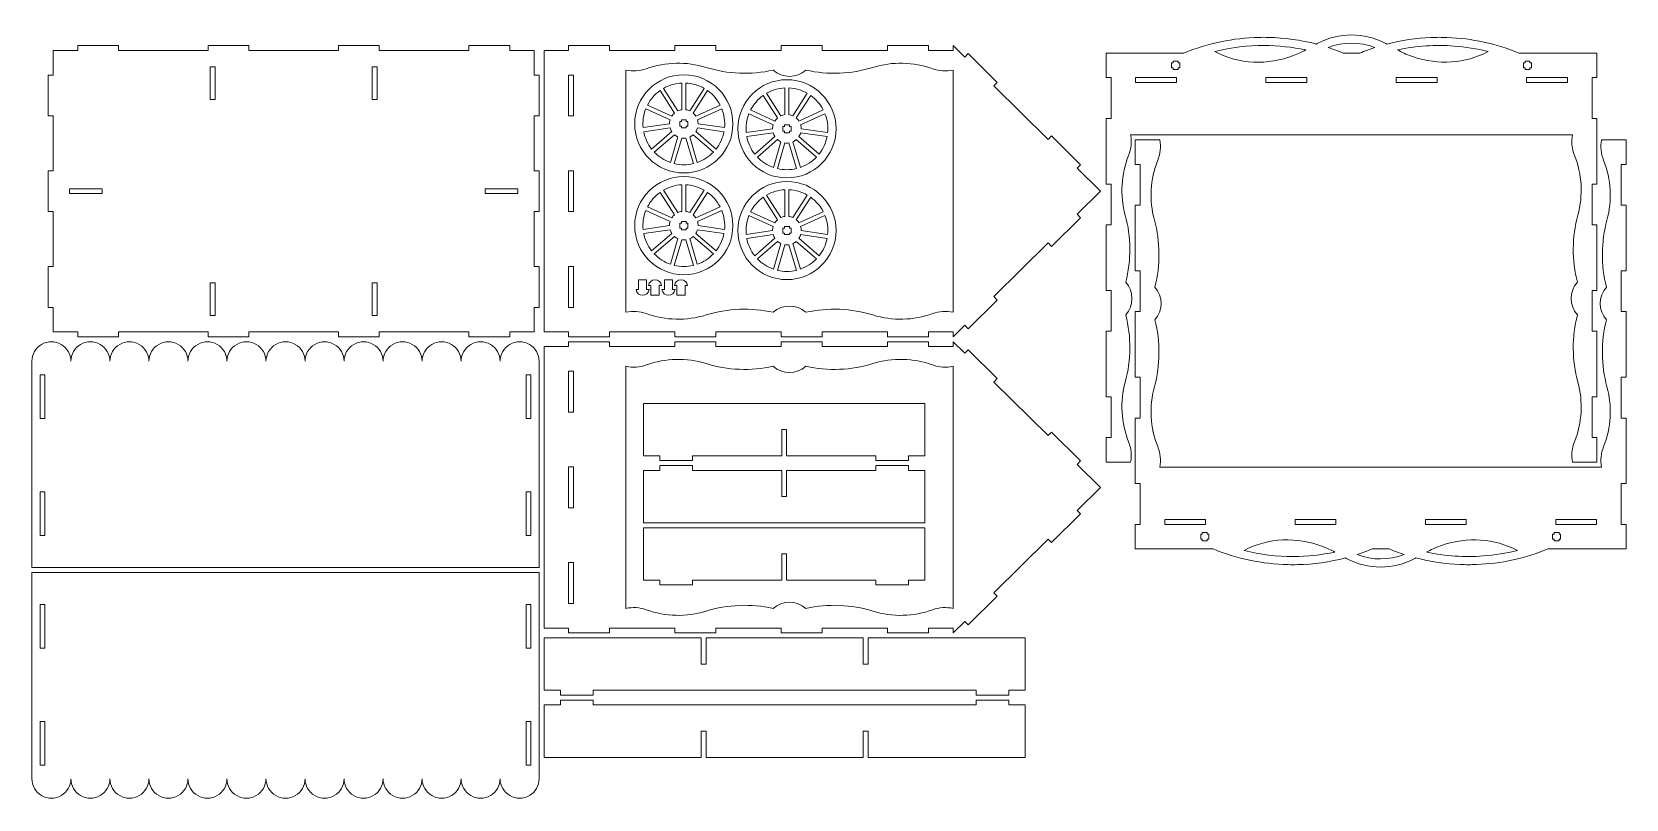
# Model space of a CAD drawing. Header units: millimetres. Extents: x -974 to 974, y -468 to 470.
import ezdxf

# ---------------------------------------------------------------- set-up
doc = ezdxf.new("R2010")
doc.units = ezdxf.units.MM
doc.header["$MEASUREMENT"] = 0
doc.layers.add('Camada 1', color=7, linetype='Continuous')

msp = doc.modelspace()

# ---------------------------------------------------------------- linework, layer by layer
at = {"layer": 'Camada 1', "color": 230, "lineweight": 20}
for points, knots in [([(338.7074, 364.2492), (338.7074, 364.2492), (338.7074, 284.2492), (338.7074, 284.2492), (338.7074, 284.2492), (338.7074, 284.2492), (344.7074, 284.2492), (344.7074, 284.2492), (344.7074, 284.2492), (344.7074, 284.2492), (344.7074, 234.2492), (344.7074, 234.2492), (344.7074, 234.2492), (344.7074, 234.2492), (338.7074, 234.2492), (338.7074, 234.2492), (338.7074, 234.2492), (338.7074, 234.2492), (338.7074, 154.2493), (338.7074, 154.2493), (338.7074, 154.2493), (338.7074, 154.2493), (344.7074, 154.2493), (344.7074, 154.2493), (344.7074, 154.2493), (344.7074, 154.2493), (344.7074, 104.2493), (344.7074, 104.2493), (344.7074, 104.2493), (344.7074, 104.2493), (338.7074, 104.2493), (338.7074, 104.2493), (338.7074, 104.2493), (338.7074, 104.2493), (338.7074, 24.2493), (338.7074, 24.2493), (338.7074, 24.2493), (338.7074, 24.2493), (344.7074, 24.2493), (344.7074, 24.2493), (344.7074, 24.2493), (344.7074, 24.2493), (344.7074, -25.7507), (344.7074, -25.7507), (344.7074, -25.7507), (344.7074, -25.7507), (338.7074, -25.7507), (338.7074, -25.7507), (338.7074, -25.7507), (338.7074, -25.7507), (338.7074, -55.7507), (338.7074, -55.7507), (338.7074, -55.7507), (338.7074, -55.7507), (368.7074, -55.7507), (368.7074, -55.7507), (368.7074, -55.7507), (370.281, -47.3541), (369.432, -38.6829), (366.2596, -30.7507), (366.2596, -30.7507), (356.9677, -7.5181), (355.5067, 18.1112), (362.0982, 42.2493), (362.0982, 42.2493), (369.421, 69.0653), (369.6311, 97.3265), (362.7074, 124.2493), (362.7074, 124.2493), (372.8931, 135.6372), (372.8932, 152.8611), (362.7074, 164.2493), (362.7074, 164.2493), (369.631, 191.171), (369.4211, 219.4323), (362.0982, 246.2492), (362.0982, 246.2492), (355.5067, 270.3872), (356.9677, 296.0165), (366.2596, 319.2492), (366.2596, 319.2492), (369.432, 327.1811), (370.281, 335.8523), (368.7074, 344.2492), (368.7074, 344.2492), (368.7074, 344.2492), (908.7073, 344.2492), (908.7073, 344.2492), (908.7073, 344.2492), (907.1337, 335.8524), (907.9827, 327.1812), (911.1553, 319.2486), (911.1553, 319.2486), (920.4471, 296.0161), (921.908, 270.387), (915.3165, 246.2492), (915.3165, 246.2492), (907.9936, 219.4328), (907.7836, 191.1713), (914.7073, 164.2493), (914.7073, 164.2493), (904.5215, 152.8612), (904.5215, 135.6373), (914.7073, 124.2493), (914.7073, 124.2493), (907.7836, 97.3271), (907.9936, 69.0656), (915.3167, 42.2487), (915.3167, 42.2487), (921.908, 18.1108), (920.4469, -7.5183), (911.1551, -30.7507), (911.1551, -30.7507), (907.9827, -38.6828), (907.1337, -47.354), (908.7073, -55.7507), (908.7073, -55.7507), (908.7073, -55.7507), (938.7073, -55.7507), (938.7073, -55.7507), (938.7073, -55.7507), (938.7073, -55.7507), (938.7073, -25.7507), (938.7073, -25.7507), (938.7073, -25.7507), (938.7073, -25.7507), (932.7073, -25.7507), (932.7073, -25.7507), (932.7073, -25.7507), (932.7073, -25.7507), (932.7073, 24.2493), (932.7073, 24.2493), (932.7073, 24.2493), (932.7073, 24.2493), (938.7073, 24.2493), (938.7073, 24.2493), (938.7073, 24.2493), (938.7073, 24.2493), (938.7073, 104.2493), (938.7073, 104.2493), (938.7073, 104.2493), (938.7073, 104.2493), (932.7073, 104.2493), (932.7073, 104.2493), (932.7073, 104.2493), (932.7073, 104.2493), (932.7073, 154.2493), (932.7073, 154.2493), (932.7073, 154.2493), (932.7073, 154.2493), (938.7073, 154.2493), (938.7073, 154.2493), (938.7073, 154.2493), (938.7073, 154.2493), (938.7073, 234.2492), (938.7073, 234.2492), (938.7073, 234.2492), (938.7073, 234.2492), (932.7073, 234.2492), (932.7073, 234.2492), (932.7073, 234.2492), (932.7073, 234.2492), (932.7073, 284.2492), (932.7073, 284.2492), (932.7073, 284.2492), (932.7073, 284.2492), (938.7073, 284.2492), (938.7073, 284.2492), (938.7073, 284.2492), (938.7073, 284.2492), (938.7073, 364.2492), (938.7073, 364.2492), (938.7073, 364.2492), (938.7073, 364.2492), (932.7073, 364.2492), (932.7073, 364.2492), (932.7073, 364.2492), (932.7073, 364.2492), (932.7073, 414.2492), (932.7073, 414.2492), (932.7073, 414.2492), (932.7073, 414.2492), (938.7073, 414.2492), (938.7073, 414.2492), (938.7073, 414.2492), (938.7073, 414.2492), (938.7073, 444.2492), (938.7073, 444.2492), (938.7073, 444.2492), (938.7073, 444.2492), (843.5064, 444.2492), (843.5064, 444.2492), (843.5064, 444.2492), (815.6671, 455.7411), (785.8362, 462.2381), (755.738, 463.3638), (755.738, 463.3638), (749.197, 463.6083), (742.6485, 463.601), (736.1074, 463.3418), (736.1074, 463.3418), (717.8521, 462.6185), (699.6562, 459.9332), (681.842, 455.286), (681.842, 455.286), (681.842, 455.286), (680.6322, 455.9228), (680.6322, 455.9228), (680.6322, 455.9228), (653.8062, 469.9195), (623.4889, 470.2017), (596.7448, 455.8406), (596.7448, 455.8406), (596.7448, 455.8406), (595.6717, 455.2602), (595.6717, 455.2602), (595.6717, 455.2602), (576.4572, 460.2809), (556.7978, 463.0189), (537.0981, 463.4739), (537.0981, 463.4739), (533.2396, 463.5631), (529.3795, 463.5646), (525.5209, 463.4785), (525.5209, 463.4785), (494.1262, 462.7783), (462.9363, 456.2318), (433.9083, 444.2492), (433.9083, 444.2492), (433.9083, 444.2492), (338.7074, 444.2492), (338.7074, 444.2492), (338.7074, 444.2492), (338.7074, 444.2492), (338.7074, 414.2492), (338.7074, 414.2492), (338.7074, 414.2492), (338.7074, 414.2492), (344.7074, 414.2492), (344.7074, 414.2492), (344.7074, 414.2492), (344.7074, 414.2492), (344.7074, 364.2492), (344.7074, 364.2492), (344.7074, 364.2492), (344.7074, 364.2492), (338.7074, 364.2492), (338.7074, 364.2492)], [0, 0, 0, 0, 0.015873016, 0.015873016, 0.015873016, 0.015873016, 0.031746032, 0.031746032, 0.031746032, 0.031746032, 0.047619048, 0.047619048, 0.047619048, 0.047619048, 0.063492063, 0.063492063, 0.063492063, 0.063492063, 0.079365079, 0.079365079, 0.079365079, 0.079365079, 0.095238095, 0.095238095, 0.095238095, 0.095238095, 0.111111111, 0.111111111, 0.111111111, 0.111111111, 0.126984127, 0.126984127, 0.126984127, 0.126984127, 0.142857143, 0.142857143, 0.142857143, 0.142857143, 0.158730159, 0.158730159, 0.158730159, 0.158730159, 0.174603175, 0.174603175, 0.174603175, 0.174603175, 0.19047619, 0.19047619, 0.19047619, 0.19047619, 0.206349206, 0.206349206, 0.206349206, 0.206349206, 0.222222222, 0.222222222, 0.222222222, 0.222222222, 0.238095238, 0.238095238, 0.238095238, 0.238095238, 0.253968254, 0.253968254, 0.253968254, 0.253968254, 0.26984127, 0.26984127, 0.26984127, 0.26984127, 0.285714286, 0.285714286, 0.285714286, 0.285714286, 0.301587302, 0.301587302, 0.301587302, 0.301587302, 0.317460317, 0.317460317, 0.317460317, 0.317460317, 0.333333333, 0.333333333, 0.333333333, 0.333333333, 0.349206349, 0.349206349, 0.349206349, 0.349206349, 0.365079365, 0.365079365, 0.365079365, 0.365079365, 0.380952381, 0.380952381, 0.380952381, 0.380952381, 0.396825397, 0.396825397, 0.396825397, 0.396825397, 0.412698413, 0.412698413, 0.412698413, 0.412698413, 0.428571429, 0.428571429, 0.428571429, 0.428571429, 0.444444444, 0.444444444, 0.444444444, 0.444444444, 0.46031746, 0.46031746, 0.46031746, 0.46031746, 0.476190476, 0.476190476, 0.476190476, 0.476190476, 0.492063492, 0.492063492, 0.492063492, 0.492063492, 0.507936508, 0.507936508, 0.507936508, 0.507936508, 0.523809524, 0.523809524, 0.523809524, 0.523809524, 0.53968254, 0.53968254, 0.53968254, 0.53968254, 0.555555556, 0.555555556, 0.555555556, 0.555555556, 0.571428571, 0.571428571, 0.571428571, 0.571428571, 0.587301587, 0.587301587, 0.587301587, 0.587301587, 0.603174603, 0.603174603, 0.603174603, 0.603174603, 0.619047619, 0.619047619, 0.619047619, 0.619047619, 0.634920635, 0.634920635, 0.634920635, 0.634920635, 0.650793651, 0.650793651, 0.650793651, 0.650793651, 0.666666667, 0.666666667, 0.666666667, 0.666666667, 0.682539683, 0.682539683, 0.682539683, 0.682539683, 0.698412698, 0.698412698, 0.698412698, 0.698412698, 0.714285714, 0.714285714, 0.714285714, 0.714285714, 0.73015873, 0.73015873, 0.73015873, 0.73015873, 0.746031746, 0.746031746, 0.746031746, 0.746031746, 0.761904762, 0.761904762, 0.761904762, 0.761904762, 0.777777778, 0.777777778, 0.777777778, 0.777777778, 0.793650794, 0.793650794, 0.793650794, 0.793650794, 0.80952381, 0.80952381, 0.80952381, 0.80952381, 0.825396825, 0.825396825, 0.825396825, 0.825396825, 0.841269841, 0.841269841, 0.841269841, 0.841269841, 0.857142857, 0.857142857, 0.857142857, 0.857142857, 0.873015873, 0.873015873, 0.873015873, 0.873015873, 0.888888889, 0.888888889, 0.888888889, 0.888888889, 0.904761905, 0.904761905, 0.904761905, 0.904761905, 0.920634921, 0.920634921, 0.920634921, 0.920634921, 0.936507937, 0.936507937, 0.936507937, 0.936507937, 0.952380952, 0.952380952, 0.952380952, 0.952380952, 0.968253968, 0.968253968, 0.968253968, 0.968253968, 1, 1, 1, 1]), ([(-918.2964, 103.4727), (-918.2964, 103.4727), (-918.2964, 97.4727), (-918.2964, 97.4727), (-918.2964, 97.4727), (-918.2964, 97.4727), (-868.2964, 97.4727), (-868.2964, 97.4727), (-868.2964, 97.4727), (-868.2964, 97.4727), (-868.2964, 103.4727), (-868.2964, 103.4727), (-868.2964, 103.4727), (-868.2964, 103.4727), (-758.9631, 103.4727), (-758.9631, 103.4727), (-758.9631, 103.4727), (-758.9631, 103.4727), (-758.9631, 97.4727), (-758.9631, 97.4727), (-758.9631, 97.4727), (-758.9631, 97.4727), (-708.9631, 97.4727), (-708.9631, 97.4727), (-708.9631, 97.4727), (-708.9631, 97.4727), (-708.9631, 103.4727), (-708.9631, 103.4727), (-708.9631, 103.4727), (-708.9631, 103.4727), (-599.6297, 103.4727), (-599.6297, 103.4727), (-599.6297, 103.4727), (-599.6297, 103.4727), (-599.6297, 97.4727), (-599.6297, 97.4727), (-599.6297, 97.4727), (-599.6297, 97.4727), (-549.6297, 97.4727), (-549.6297, 97.4727), (-549.6297, 97.4727), (-549.6297, 97.4727), (-549.6297, 103.4727), (-549.6297, 103.4727), (-549.6297, 103.4727), (-549.6297, 103.4727), (-440.2964, 103.4727), (-440.2964, 103.4727), (-440.2964, 103.4727), (-440.2964, 103.4727), (-440.2964, 97.4727), (-440.2964, 97.4727), (-440.2964, 97.4727), (-440.2964, 97.4727), (-390.2964, 97.4727), (-390.2964, 97.4727), (-390.2964, 97.4727), (-390.2964, 97.4727), (-390.2964, 103.4727), (-390.2964, 103.4727), (-390.2964, 103.4727), (-390.2964, 103.4727), (-360.2964, 103.4727), (-360.2964, 103.4727), (-360.2964, 103.4727), (-360.2964, 103.4727), (-360.2964, 133.4727), (-360.2964, 133.4727), (-360.2964, 133.4727), (-360.2964, 133.4727), (-354.2964, 133.4727), (-354.2964, 133.4727), (-354.2964, 133.4727), (-354.2964, 133.4727), (-354.2964, 183.4727), (-354.2964, 183.4727), (-354.2964, 183.4727), (-354.2964, 183.4727), (-360.2964, 183.4727), (-360.2964, 183.4727), (-360.2964, 183.4727), (-360.2964, 183.4727), (-360.2964, 250.4727), (-360.2964, 250.4727), (-360.2964, 250.4727), (-360.2964, 250.4727), (-354.2964, 250.4727), (-354.2964, 250.4727), (-354.2964, 250.4727), (-354.2964, 250.4727), (-354.2964, 300.4727), (-354.2964, 300.4727), (-354.2964, 300.4727), (-354.2964, 300.4727), (-360.2964, 300.4727), (-360.2964, 300.4727), (-360.2964, 300.4727), (-360.2964, 300.4727), (-360.2964, 367.4727), (-360.2964, 367.4727), (-360.2964, 367.4727), (-360.2964, 367.4727), (-354.2964, 367.4727), (-354.2964, 367.4727), (-354.2964, 367.4727), (-354.2964, 367.4727), (-354.2964, 417.4727), (-354.2964, 417.4727), (-354.2964, 417.4727), (-354.2964, 417.4727), (-360.2964, 417.4727), (-360.2964, 417.4727), (-360.2964, 417.4727), (-360.2964, 417.4727), (-360.2964, 447.4727), (-360.2964, 447.4727), (-360.2964, 447.4727), (-360.2964, 447.4727), (-390.2964, 447.4727), (-390.2964, 447.4727), (-390.2964, 447.4727), (-390.2964, 447.4727), (-390.2964, 453.4727), (-390.2964, 453.4727), (-390.2964, 453.4727), (-390.2964, 453.4727), (-440.2964, 453.4727), (-440.2964, 453.4727), (-440.2964, 453.4727), (-440.2964, 453.4727), (-440.2964, 447.4727), (-440.2964, 447.4727), (-440.2964, 447.4727), (-440.2964, 447.4727), (-549.6297, 447.4727), (-549.6297, 447.4727), (-549.6297, 447.4727), (-549.6297, 447.4727), (-549.6297, 453.4727), (-549.6297, 453.4727), (-549.6297, 453.4727), (-549.6297, 453.4727), (-599.6297, 453.4727), (-599.6297, 453.4727), (-599.6297, 453.4727), (-599.6297, 453.4727), (-599.6297, 447.4727), (-599.6297, 447.4727), (-599.6297, 447.4727), (-599.6297, 447.4727), (-708.9631, 447.4727), (-708.9631, 447.4727), (-708.9631, 447.4727), (-708.9631, 447.4727), (-708.9631, 453.4727), (-708.9631, 453.4727), (-708.9631, 453.4727), (-708.9631, 453.4727), (-758.9631, 453.4727), (-758.9631, 453.4727), (-758.9631, 453.4727), (-758.9631, 453.4727), (-758.9631, 447.4727), (-758.9631, 447.4727), (-758.9631, 447.4727), (-758.9631, 447.4727), (-868.2964, 447.4727), (-868.2964, 447.4727), (-868.2964, 447.4727), (-868.2964, 447.4727), (-868.2964, 453.4727), (-868.2964, 453.4727), (-868.2964, 453.4727), (-868.2964, 453.4727), (-918.2964, 453.4727), (-918.2964, 453.4727), (-918.2964, 453.4727), (-918.2964, 453.4727), (-918.2964, 447.4727), (-918.2964, 447.4727), (-918.2964, 447.4727), (-918.2964, 447.4727), (-948.2964, 447.4727), (-948.2964, 447.4727), (-948.2964, 447.4727), (-948.2964, 447.4727), (-948.2964, 417.4727), (-948.2964, 417.4727), (-948.2964, 417.4727), (-948.2964, 417.4727), (-954.2964, 417.4727), (-954.2964, 417.4727), (-954.2964, 417.4727), (-954.2964, 417.4727), (-954.2964, 367.4727), (-954.2964, 367.4727), (-954.2964, 367.4727), (-954.2964, 367.4727), (-948.2964, 367.4727), (-948.2964, 367.4727), (-948.2964, 367.4727), (-948.2964, 367.4727), (-948.2964, 300.4727), (-948.2964, 300.4727), (-948.2964, 300.4727), (-948.2964, 300.4727), (-954.2964, 300.4727), (-954.2964, 300.4727), (-954.2964, 300.4727), (-954.2964, 300.4727), (-954.2964, 250.4727), (-954.2964, 250.4727), (-954.2964, 250.4727), (-954.2964, 250.4727), (-948.2964, 250.4727), (-948.2964, 250.4727), (-948.2964, 250.4727), (-948.2964, 250.4727), (-948.2964, 183.4727), (-948.2964, 183.4727), (-948.2964, 183.4727), (-948.2964, 183.4727), (-954.2964, 183.4727), (-954.2964, 183.4727), (-954.2964, 183.4727), (-954.2964, 183.4727), (-954.2964, 133.4727), (-954.2964, 133.4727), (-954.2964, 133.4727), (-954.2964, 133.4727), (-948.2964, 133.4727), (-948.2964, 133.4727), (-948.2964, 133.4727), (-948.2964, 133.4727), (-948.2964, 103.4727), (-948.2964, 103.4727), (-948.2964, 103.4727), (-948.2964, 103.4727), (-918.2964, 103.4727), (-918.2964, 103.4727)], [0, 0, 0, 0, 0.016393443, 0.016393443, 0.016393443, 0.016393443, 0.032786885, 0.032786885, 0.032786885, 0.032786885, 0.049180328, 0.049180328, 0.049180328, 0.049180328, 0.06557377, 0.06557377, 0.06557377, 0.06557377, 0.081967213, 0.081967213, 0.081967213, 0.081967213, 0.098360656, 0.098360656, 0.098360656, 0.098360656, 0.114754098, 0.114754098, 0.114754098, 0.114754098, 0.131147541, 0.131147541, 0.131147541, 0.131147541, 0.147540984, 0.147540984, 0.147540984, 0.147540984, 0.163934426, 0.163934426, 0.163934426, 0.163934426, 0.180327869, 0.180327869, 0.180327869, 0.180327869, 0.196721311, 0.196721311, 0.196721311, 0.196721311, 0.213114754, 0.213114754, 0.213114754, 0.213114754, 0.229508197, 0.229508197, 0.229508197, 0.229508197, 0.245901639, 0.245901639, 0.245901639, 0.245901639, 0.262295082, 0.262295082, 0.262295082, 0.262295082, 0.278688525, 0.278688525, 0.278688525, 0.278688525, 0.295081967, 0.295081967, 0.295081967, 0.295081967, 0.31147541, 0.31147541, 0.31147541, 0.31147541, 0.327868852, 0.327868852, 0.327868852, 0.327868852, 0.344262295, 0.344262295, 0.344262295, 0.344262295, 0.360655738, 0.360655738, 0.360655738, 0.360655738, 0.37704918, 0.37704918, 0.37704918, 0.37704918, 0.393442623, 0.393442623, 0.393442623, 0.393442623, 0.409836066, 0.409836066, 0.409836066, 0.409836066, 0.426229508, 0.426229508, 0.426229508, 0.426229508, 0.442622951, 0.442622951, 0.442622951, 0.442622951, 0.459016393, 0.459016393, 0.459016393, 0.459016393, 0.475409836, 0.475409836, 0.475409836, 0.475409836, 0.491803279, 0.491803279, 0.491803279, 0.491803279, 0.508196721, 0.508196721, 0.508196721, 0.508196721, 0.524590164, 0.524590164, 0.524590164, 0.524590164, 0.540983607, 0.540983607, 0.540983607, 0.540983607, 0.557377049, 0.557377049, 0.557377049, 0.557377049, 0.573770492, 0.573770492, 0.573770492, 0.573770492, 0.590163934, 0.590163934, 0.590163934, 0.590163934, 0.606557377, 0.606557377, 0.606557377, 0.606557377, 0.62295082, 0.62295082, 0.62295082, 0.62295082, 0.639344262, 0.639344262, 0.639344262, 0.639344262, 0.655737705, 0.655737705, 0.655737705, 0.655737705, 0.672131148, 0.672131148, 0.672131148, 0.672131148, 0.68852459, 0.68852459, 0.68852459, 0.68852459, 0.704918033, 0.704918033, 0.704918033, 0.704918033, 0.721311475, 0.721311475, 0.721311475, 0.721311475, 0.737704918, 0.737704918, 0.737704918, 0.737704918, 0.754098361, 0.754098361, 0.754098361, 0.754098361, 0.770491803, 0.770491803, 0.770491803, 0.770491803, 0.786885246, 0.786885246, 0.786885246, 0.786885246, 0.803278689, 0.803278689, 0.803278689, 0.803278689, 0.819672131, 0.819672131, 0.819672131, 0.819672131, 0.836065574, 0.836065574, 0.836065574, 0.836065574, 0.852459016, 0.852459016, 0.852459016, 0.852459016, 0.868852459, 0.868852459, 0.868852459, 0.868852459, 0.885245902, 0.885245902, 0.885245902, 0.885245902, 0.901639344, 0.901639344, 0.901639344, 0.901639344, 0.918032787, 0.918032787, 0.918032787, 0.918032787, 0.93442623, 0.93442623, 0.93442623, 0.93442623, 0.950819672, 0.950819672, 0.950819672, 0.950819672, 0.967213115, 0.967213115, 0.967213115, 0.967213115, 1, 1, 1, 1]), ([(-188.2964, 447.4727), (-188.2964, 447.4727), (-268.2964, 447.4727), (-268.2964, 447.4727), (-268.2964, 447.4727), (-268.2964, 447.4727), (-268.2964, 453.4727), (-268.2964, 453.4727), (-268.2964, 453.4727), (-268.2964, 453.4727), (-318.2964, 453.4727), (-318.2964, 453.4727), (-318.2964, 453.4727), (-318.2964, 453.4727), (-318.2964, 447.4727), (-318.2964, 447.4727), (-318.2964, 447.4727), (-318.2964, 447.4727), (-348.2964, 447.4727), (-348.2964, 447.4727), (-348.2964, 447.4727), (-348.2964, 447.4727), (-348.2964, 103.4727), (-348.2964, 103.4727), (-348.2964, 103.4727), (-348.2964, 103.4727), (-318.2964, 103.4727), (-318.2964, 103.4727), (-318.2964, 103.4727), (-318.2964, 103.4727), (-318.2964, 97.4727), (-318.2964, 97.4727), (-318.2964, 97.4727), (-318.2964, 97.4727), (-268.2964, 97.4727), (-268.2964, 97.4727), (-268.2964, 97.4727), (-268.2964, 97.4727), (-268.2964, 103.4727), (-268.2964, 103.4727), (-268.2964, 103.4727), (-268.2964, 103.4727), (-188.2964, 103.4727), (-188.2964, 103.4727), (-188.2964, 103.4727), (-188.2964, 103.4727), (-188.2964, 97.4727), (-188.2964, 97.4727), (-188.2964, 97.4727), (-188.2964, 97.4727), (-138.2964, 97.4727), (-138.2964, 97.4727), (-138.2964, 97.4727), (-138.2964, 97.4727), (-138.2964, 103.4727), (-138.2964, 103.4727), (-138.2964, 103.4727), (-138.2964, 103.4727), (-58.2964, 103.4727), (-58.2964, 103.4727), (-58.2964, 103.4727), (-58.2964, 103.4727), (-58.2964, 97.4727), (-58.2964, 97.4727), (-58.2964, 97.4727), (-58.2964, 97.4727), (-8.2964, 97.4727), (-8.2964, 97.4727), (-8.2964, 97.4727), (-8.2964, 97.4727), (-8.2964, 103.4727), (-8.2964, 103.4727), (-8.2964, 103.4727), (-8.2964, 103.4727), (71.7036, 103.4727), (71.7036, 103.4727), (71.7036, 103.4727), (71.7036, 103.4727), (71.7036, 97.4727), (71.7036, 97.4727), (71.7036, 97.4727), (71.7036, 97.4727), (121.7036, 97.4727), (121.7036, 97.4727), (121.7036, 97.4727), (121.7036, 97.4727), (121.7036, 103.4727), (121.7036, 103.4727), (121.7036, 103.4727), (121.7036, 103.4727), (151.7036, 103.4727), (151.7036, 103.4727), (151.7036, 103.4727), (151.7036, 103.4727), (151.7036, 97.4727), (151.7036, 97.4727), (151.7036, 97.4727), (151.7036, 97.4727), (165.9245, 111.5356), (165.9245, 111.5356), (165.9245, 111.5356), (165.9245, 111.5356), (170.1434, 107.2693), (170.1434, 107.2693), (170.1434, 107.2693), (170.1434, 107.2693), (205.6957, 142.4266), (205.6957, 142.4266), (205.6957, 142.4266), (205.6957, 142.4266), (201.4768, 146.6929), (201.4768, 146.6929), (201.4768, 146.6929), (201.4768, 146.6929), (267.7095, 212.1896), (267.7095, 212.1896), (267.7095, 212.1896), (267.7095, 212.1896), (271.9283, 207.9233), (271.9283, 207.9233), (271.9283, 207.9233), (271.9283, 207.9233), (307.4806, 243.0806), (307.4806, 243.0806), (307.4806, 243.0806), (307.4806, 243.0806), (303.2618, 247.3469), (303.2618, 247.3469), (303.2618, 247.3469), (303.2618, 247.3469), (331.7036, 275.4727), (331.7036, 275.4727), (331.7036, 275.4727), (331.7036, 275.4727), (303.2618, 303.5985), (303.2618, 303.5985), (303.2618, 303.5985), (303.2618, 303.5985), (307.4806, 307.8648), (307.4806, 307.8648), (307.4806, 307.8648), (307.4806, 307.8648), (271.9283, 343.0221), (271.9283, 343.0221), (271.9283, 343.0221), (271.9283, 343.0221), (267.7095, 338.7558), (267.7095, 338.7558), (267.7095, 338.7558), (267.7095, 338.7558), (201.4768, 404.2525), (201.4768, 404.2525), (201.4768, 404.2525), (201.4768, 404.2525), (205.6957, 408.5188), (205.6957, 408.5188), (205.6957, 408.5188), (205.6957, 408.5188), (170.1434, 443.6761), (170.1434, 443.6761), (170.1434, 443.6761), (170.1434, 443.6761), (165.9245, 439.4098), (165.9245, 439.4098), (165.9245, 439.4098), (165.9245, 439.4098), (151.7036, 453.4727), (151.7036, 453.4727), (151.7036, 453.4727), (151.7036, 453.4727), (151.7036, 447.4727), (151.7036, 447.4727), (151.7036, 447.4727), (151.7036, 447.4727), (121.7036, 447.4727), (121.7036, 447.4727), (121.7036, 447.4727), (121.7036, 447.4727), (121.7036, 453.4727), (121.7036, 453.4727), (121.7036, 453.4727), (121.7036, 453.4727), (71.7036, 453.4727), (71.7036, 453.4727), (71.7036, 453.4727), (71.7036, 453.4727), (71.7036, 447.4727), (71.7036, 447.4727), (71.7036, 447.4727), (71.7036, 447.4727), (-8.2964, 447.4727), (-8.2964, 447.4727), (-8.2964, 447.4727), (-8.2964, 447.4727), (-8.2964, 453.4727), (-8.2964, 453.4727), (-8.2964, 453.4727), (-8.2964, 453.4727), (-58.2964, 453.4727), (-58.2964, 453.4727), (-58.2964, 453.4727), (-58.2964, 453.4727), (-58.2964, 447.4727), (-58.2964, 447.4727), (-58.2964, 447.4727), (-58.2964, 447.4727), (-138.2964, 447.4727), (-138.2964, 447.4727), (-138.2964, 447.4727), (-138.2964, 447.4727), (-138.2964, 453.4727), (-138.2964, 453.4727), (-138.2964, 453.4727), (-138.2964, 453.4727), (-188.2964, 453.4727), (-188.2964, 453.4727), (-188.2964, 453.4727), (-188.2964, 453.4727), (-188.2964, 447.4727), (-188.2964, 447.4727)], [0, 0, 0, 0, 0.017857143, 0.017857143, 0.017857143, 0.017857143, 0.035714286, 0.035714286, 0.035714286, 0.035714286, 0.053571429, 0.053571429, 0.053571429, 0.053571429, 0.071428571, 0.071428571, 0.071428571, 0.071428571, 0.089285714, 0.089285714, 0.089285714, 0.089285714, 0.107142857, 0.107142857, 0.107142857, 0.107142857, 0.125, 0.125, 0.125, 0.125, 0.142857143, 0.142857143, 0.142857143, 0.142857143, 0.160714286, 0.160714286, 0.160714286, 0.160714286, 0.178571429, 0.178571429, 0.178571429, 0.178571429, 0.196428571, 0.196428571, 0.196428571, 0.196428571, 0.214285714, 0.214285714, 0.214285714, 0.214285714, 0.232142857, 0.232142857, 0.232142857, 0.232142857, 0.25, 0.25, 0.25, 0.25, 0.267857143, 0.267857143, 0.267857143, 0.267857143, 0.285714286, 0.285714286, 0.285714286, 0.285714286, 0.303571429, 0.303571429, 0.303571429, 0.303571429, 0.321428571, 0.321428571, 0.321428571, 0.321428571, 0.339285714, 0.339285714, 0.339285714, 0.339285714, 0.357142857, 0.357142857, 0.357142857, 0.357142857, 0.375, 0.375, 0.375, 0.375, 0.392857143, 0.392857143, 0.392857143, 0.392857143, 0.410714286, 0.410714286, 0.410714286, 0.410714286, 0.428571429, 0.428571429, 0.428571429, 0.428571429, 0.446428571, 0.446428571, 0.446428571, 0.446428571, 0.464285714, 0.464285714, 0.464285714, 0.464285714, 0.482142857, 0.482142857, 0.482142857, 0.482142857, 0.5, 0.5, 0.5, 0.5, 0.517857143, 0.517857143, 0.517857143, 0.517857143, 0.535714286, 0.535714286, 0.535714286, 0.535714286, 0.553571429, 0.553571429, 0.553571429, 0.553571429, 0.571428571, 0.571428571, 0.571428571, 0.571428571, 0.589285714, 0.589285714, 0.589285714, 0.589285714, 0.607142857, 0.607142857, 0.607142857, 0.607142857, 0.625, 0.625, 0.625, 0.625, 0.642857143, 0.642857143, 0.642857143, 0.642857143, 0.660714286, 0.660714286, 0.660714286, 0.660714286, 0.678571429, 0.678571429, 0.678571429, 0.678571429, 0.696428571, 0.696428571, 0.696428571, 0.696428571, 0.714285714, 0.714285714, 0.714285714, 0.714285714, 0.732142857, 0.732142857, 0.732142857, 0.732142857, 0.75, 0.75, 0.75, 0.75, 0.767857143, 0.767857143, 0.767857143, 0.767857143, 0.785714286, 0.785714286, 0.785714286, 0.785714286, 0.803571429, 0.803571429, 0.803571429, 0.803571429, 0.821428571, 0.821428571, 0.821428571, 0.821428571, 0.839285714, 0.839285714, 0.839285714, 0.839285714, 0.857142857, 0.857142857, 0.857142857, 0.857142857, 0.875, 0.875, 0.875, 0.875, 0.892857143, 0.892857143, 0.892857143, 0.892857143, 0.910714286, 0.910714286, 0.910714286, 0.910714286, 0.928571429, 0.928571429, 0.928571429, 0.928571429, 0.946428571, 0.946428571, 0.946428571, 0.946428571, 0.964285714, 0.964285714, 0.964285714, 0.964285714, 1, 1, 1, 1]), ([(567.9182, 441.2777), (536.1643, 429.3209), (501.4414, 430.297), (471.6628, 446.1961), (471.6628, 446.1961), (491.5098, 451.1689), (511.8725, 453.6237), (532.2171, 453.5399), (532.2171, 453.5399), (549.1519, 453.4701), (566.0851, 451.6423), (582.7086, 448.0678), (582.7086, 448.0678), (577.8993, 445.5069), (573.0256, 443.2008), (567.9182, 441.2777)], [0, 0, 0, 0, 0.2, 0.2, 0.2, 0.2, 0.4, 0.4, 0.4, 0.4, 0.6, 0.6, 0.6, 0.6, 1, 1, 1, 1]), ([(667.281, 451.0207), (661.0938, 449.0066), (654.9649, 446.7494), (648.9082, 444.2492), (648.9082, 444.2492), (648.9082, 444.2492), (628.5064, 444.2492), (628.5064, 444.2492), (628.5064, 444.2492), (622.4334, 446.7561), (616.2876, 449.0188), (610.0834, 451.0371), (610.0834, 451.0371), (628.6936, 458.4161), (648.6288, 458.2733), (667.281, 451.0207)], [0, 0, 0, 0, 0.2, 0.2, 0.2, 0.2, 0.4, 0.4, 0.4, 0.4, 0.6, 0.6, 0.6, 0.6, 1, 1, 1, 1]), ([(805.7509, 446.1962), (777.5386, 431.1379), (744.789, 429.4291), (714.2743, 439.5837), (714.2743, 439.5837), (708.0951, 441.64), (702.2682, 444.2805), (696.5049, 447.2957), (696.5049, 447.2957), (695.9846, 447.5679), (695.4652, 447.8428), (694.947, 448.1196), (694.947, 448.1196), (706.4261, 450.5757), (718.0521, 452.2004), (729.7351, 452.9876), (729.7351, 452.9876), (741.1143, 453.7543), (752.575, 453.7245), (763.95, 452.8986), (763.95, 452.8986), (778.0126, 451.8776), (792.0051, 449.6403), (805.7509, 446.1962)], [0, 0, 0, 0, 0.142857143, 0.142857143, 0.142857143, 0.142857143, 0.285714286, 0.285714286, 0.285714286, 0.285714286, 0.428571429, 0.428571429, 0.428571429, 0.428571429, 0.571428571, 0.571428571, 0.571428571, 0.571428571, 0.714285714, 0.714285714, 0.714285714, 0.714285714, 1, 1, 1, 1]), ([(-248.2964, 127.4727), (-248.2964, 127.4727), (-248.2964, 423.4727), (-248.2964, 423.4727), (-248.2964, 423.4727), (-239.9787, 421.6322), (-231.3093, 422.1906), (-223.2958, 425.083), (-223.2958, 425.083), (-199.7938, 433.5659), (-174.1684, 434.1637), (-150.2964, 426.786), (-150.2964, 426.786), (-123.716, 418.5713), (-95.4529, 417.4293), (-68.2964, 423.4727), (-68.2964, 423.4727), (-56.9084, 413.2869), (-39.6844, 413.2869), (-28.2964, 423.4727), (-28.2964, 423.4727), (-1.1399, 417.4293), (27.1232, 418.5713), (53.7042, 426.7862), (53.7042, 426.7862), (77.5762, 434.1638), (103.2016, 433.5658), (126.7036, 425.0828), (126.7036, 425.0828), (134.7165, 422.1906), (143.3859, 421.6322), (151.7036, 423.4727), (151.7036, 423.4727), (151.7036, 423.4727), (151.7036, 127.4727), (151.7036, 127.4727), (151.7036, 127.4727), (143.3859, 129.3132), (134.7167, 128.7548), (126.7036, 125.8626), (126.7036, 125.8626), (103.2014, 117.3795), (77.5758, 116.7816), (53.7036, 124.1594), (53.7036, 124.1594), (27.1235, 132.3741), (-1.1393, 133.5161), (-28.2964, 127.4727), (-28.2964, 127.4727), (-39.6844, 137.6584), (-56.9082, 137.6585), (-68.2964, 127.4727), (-68.2964, 127.4727), (-95.4527, 133.5161), (-123.7154, 132.3742), (-150.2964, 124.1594), (-150.2964, 124.1594), (-174.1686, 116.7816), (-199.7942, 117.3795), (-223.2964, 125.8626), (-223.2964, 125.8626), (-231.3093, 128.7548), (-239.9785, 129.3132), (-248.2964, 127.4727)], [0, 0, 0, 0, 0.058823529, 0.058823529, 0.058823529, 0.058823529, 0.117647059, 0.117647059, 0.117647059, 0.117647059, 0.176470588, 0.176470588, 0.176470588, 0.176470588, 0.235294118, 0.235294118, 0.235294118, 0.235294118, 0.294117647, 0.294117647, 0.294117647, 0.294117647, 0.352941176, 0.352941176, 0.352941176, 0.352941176, 0.411764706, 0.411764706, 0.411764706, 0.411764706, 0.470588235, 0.470588235, 0.470588235, 0.470588235, 0.529411765, 0.529411765, 0.529411765, 0.529411765, 0.588235294, 0.588235294, 0.588235294, 0.588235294, 0.647058824, 0.647058824, 0.647058824, 0.647058824, 0.705882353, 0.705882353, 0.705882353, 0.705882353, 0.764705882, 0.764705882, 0.764705882, 0.764705882, 0.823529412, 0.823529412, 0.823529412, 0.823529412, 0.882352941, 0.882352941, 0.882352941, 0.882352941, 1, 1, 1, 1]), ([(428.7074, 430.7492), (428.7074, 430.7492), (428.7074, 427.7492), (428.7074, 427.7492), (428.7074, 427.7492), (428.7074, 427.7492), (428.7074, 426.2492), (428.7074, 426.2492), (428.7074, 426.2492), (428.7074, 426.2492), (426.7074, 426.2492), (426.7074, 426.2492), (426.7074, 426.2492), (426.7074, 426.2492), (426.7074, 424.2492), (426.7074, 424.2492), (426.7074, 424.2492), (426.7074, 424.2492), (425.2074, 424.2492), (425.2074, 424.2492), (425.2074, 424.2492), (425.2074, 424.2492), (422.2074, 424.2492), (422.2074, 424.2492), (422.2074, 424.2492), (422.2074, 424.2492), (420.7074, 424.2492), (420.7074, 424.2492), (420.7074, 424.2492), (420.7074, 424.2492), (420.7074, 426.2492), (420.7074, 426.2492), (420.7074, 426.2492), (420.7074, 426.2492), (418.7074, 426.2492), (418.7074, 426.2492), (418.7074, 426.2492), (418.7074, 426.2492), (418.7074, 427.7492), (418.7074, 427.7492), (418.7074, 427.7492), (418.7074, 427.7492), (418.7074, 430.7492), (418.7074, 430.7492), (418.7074, 430.7492), (418.7074, 430.7492), (418.7074, 432.2492), (418.7074, 432.2492), (418.7074, 432.2492), (418.7074, 432.2492), (420.7074, 432.2492), (420.7074, 432.2492), (420.7074, 432.2492), (420.7074, 432.2492), (420.7074, 434.2492), (420.7074, 434.2492), (420.7074, 434.2492), (420.7074, 434.2492), (422.2074, 434.2492), (422.2074, 434.2492), (422.2074, 434.2492), (422.2074, 434.2492), (425.2074, 434.2492), (425.2074, 434.2492), (425.2074, 434.2492), (425.2074, 434.2492), (426.7074, 434.2492), (426.7074, 434.2492), (426.7074, 434.2492), (426.7074, 434.2492), (426.7074, 432.2492), (426.7074, 432.2492), (426.7074, 432.2492), (426.7074, 432.2492), (428.7074, 432.2492), (428.7074, 432.2492), (428.7074, 432.2492), (428.7074, 432.2492), (428.7074, 430.7492), (428.7074, 430.7492)], [0, 0, 0, 0, 0.047619048, 0.047619048, 0.047619048, 0.047619048, 0.095238095, 0.095238095, 0.095238095, 0.095238095, 0.142857143, 0.142857143, 0.142857143, 0.142857143, 0.19047619, 0.19047619, 0.19047619, 0.19047619, 0.238095238, 0.238095238, 0.238095238, 0.238095238, 0.285714286, 0.285714286, 0.285714286, 0.285714286, 0.333333333, 0.333333333, 0.333333333, 0.333333333, 0.380952381, 0.380952381, 0.380952381, 0.380952381, 0.428571429, 0.428571429, 0.428571429, 0.428571429, 0.476190476, 0.476190476, 0.476190476, 0.476190476, 0.523809524, 0.523809524, 0.523809524, 0.523809524, 0.571428571, 0.571428571, 0.571428571, 0.571428571, 0.619047619, 0.619047619, 0.619047619, 0.619047619, 0.666666667, 0.666666667, 0.666666667, 0.666666667, 0.714285714, 0.714285714, 0.714285714, 0.714285714, 0.761904762, 0.761904762, 0.761904762, 0.761904762, 0.80952381, 0.80952381, 0.80952381, 0.80952381, 0.857142857, 0.857142857, 0.857142857, 0.857142857, 0.904761905, 0.904761905, 0.904761905, 0.904761905, 1, 1, 1, 1]), ([(852.2073, 434.2492), (852.2073, 434.2492), (855.2073, 434.2492), (855.2073, 434.2492), (855.2073, 434.2492), (855.2073, 434.2492), (856.7073, 434.2492), (856.7073, 434.2492), (856.7073, 434.2492), (856.7073, 434.2492), (856.7073, 432.2492), (856.7073, 432.2492), (856.7073, 432.2492), (856.7073, 432.2492), (858.7073, 432.2492), (858.7073, 432.2492), (858.7073, 432.2492), (858.7073, 432.2492), (858.7073, 430.7492), (858.7073, 430.7492), (858.7073, 430.7492), (858.7073, 430.7492), (858.7073, 427.7492), (858.7073, 427.7492), (858.7073, 427.7492), (858.7073, 427.7492), (858.7073, 426.2492), (858.7073, 426.2492), (858.7073, 426.2492), (858.7073, 426.2492), (856.7073, 426.2492), (856.7073, 426.2492), (856.7073, 426.2492), (856.7073, 426.2492), (856.7073, 424.2492), (856.7073, 424.2492), (856.7073, 424.2492), (856.7073, 424.2492), (855.2073, 424.2492), (855.2073, 424.2492), (855.2073, 424.2492), (855.2073, 424.2492), (852.2073, 424.2492), (852.2073, 424.2492), (852.2073, 424.2492), (852.2073, 424.2492), (850.7073, 424.2492), (850.7073, 424.2492), (850.7073, 424.2492), (850.7073, 424.2492), (850.7073, 426.2492), (850.7073, 426.2492), (850.7073, 426.2492), (850.7073, 426.2492), (848.7073, 426.2492), (848.7073, 426.2492), (848.7073, 426.2492), (848.7073, 426.2492), (848.7073, 427.7492), (848.7073, 427.7492), (848.7073, 427.7492), (848.7073, 427.7492), (848.7073, 430.7492), (848.7073, 430.7492), (848.7073, 430.7492), (848.7073, 430.7492), (848.7073, 432.2492), (848.7073, 432.2492), (848.7073, 432.2492), (848.7073, 432.2492), (850.7073, 432.2492), (850.7073, 432.2492), (850.7073, 432.2492), (850.7073, 432.2492), (850.7073, 434.2492), (850.7073, 434.2492), (850.7073, 434.2492), (850.7073, 434.2492), (852.2073, 434.2492), (852.2073, 434.2492)], [0, 0, 0, 0, 0.047619048, 0.047619048, 0.047619048, 0.047619048, 0.095238095, 0.095238095, 0.095238095, 0.095238095, 0.142857143, 0.142857143, 0.142857143, 0.142857143, 0.19047619, 0.19047619, 0.19047619, 0.19047619, 0.238095238, 0.238095238, 0.238095238, 0.238095238, 0.285714286, 0.285714286, 0.285714286, 0.285714286, 0.333333333, 0.333333333, 0.333333333, 0.333333333, 0.380952381, 0.380952381, 0.380952381, 0.380952381, 0.428571429, 0.428571429, 0.428571429, 0.428571429, 0.476190476, 0.476190476, 0.476190476, 0.476190476, 0.523809524, 0.523809524, 0.523809524, 0.523809524, 0.571428571, 0.571428571, 0.571428571, 0.571428571, 0.619047619, 0.619047619, 0.619047619, 0.619047619, 0.666666667, 0.666666667, 0.666666667, 0.666666667, 0.714285714, 0.714285714, 0.714285714, 0.714285714, 0.761904762, 0.761904762, 0.761904762, 0.761904762, 0.80952381, 0.80952381, 0.80952381, 0.80952381, 0.857142857, 0.857142857, 0.857142857, 0.857142857, 0.904761905, 0.904761905, 0.904761905, 0.904761905, 1, 1, 1, 1]), ([(-756.2964, 387.4727), (-756.2964, 387.4727), (-756.2964, 427.4727), (-756.2964, 427.4727), (-756.2964, 427.4727), (-756.2964, 427.4727), (-750.2964, 427.4727), (-750.2964, 427.4727), (-750.2964, 427.4727), (-750.2964, 427.4727), (-750.2964, 387.4727), (-750.2964, 387.4727), (-750.2964, 387.4727), (-750.2964, 387.4727), (-756.2964, 387.4727), (-756.2964, 387.4727)], [0, 0, 0, 0, 0.2, 0.2, 0.2, 0.2, 0.4, 0.4, 0.4, 0.4, 0.6, 0.6, 0.6, 0.6, 1, 1, 1, 1]), ([(-558.2964, 387.4727), (-558.2964, 387.4727), (-558.2964, 427.4727), (-558.2964, 427.4727), (-558.2964, 427.4727), (-558.2964, 427.4727), (-552.2964, 427.4727), (-552.2964, 427.4727), (-552.2964, 427.4727), (-552.2964, 427.4727), (-552.2964, 387.4727), (-552.2964, 387.4727), (-552.2964, 387.4727), (-552.2964, 387.4727), (-558.2964, 387.4727), (-558.2964, 387.4727)], [0, 0, 0, 0, 0.2, 0.2, 0.2, 0.2, 0.4, 0.4, 0.4, 0.4, 0.6, 0.6, 0.6, 0.6, 1, 1, 1, 1]), ([(-312.2964, 417.4727), (-312.2964, 417.4727), (-312.2964, 367.4727), (-312.2964, 367.4727), (-312.2964, 367.4727), (-312.2964, 367.4727), (-318.2964, 367.4727), (-318.2964, 367.4727), (-318.2964, 367.4727), (-318.2964, 367.4727), (-318.2964, 417.4727), (-318.2964, 417.4727), (-318.2964, 417.4727), (-318.2964, 417.4727), (-312.2964, 417.4727), (-312.2964, 417.4727)], [0, 0, 0, 0, 0.2, 0.2, 0.2, 0.2, 0.4, 0.4, 0.4, 0.4, 0.6, 0.6, 0.6, 0.6, 1, 1, 1, 1]), ([(-117.4548, 357.7727), (-117.4548, 390.9097), (-144.3177, 417.7726), (-177.4547, 417.7726), (-177.4547, 417.7726), (-210.5917, 417.7726), (-237.4546, 390.9098), (-237.4547, 357.7729), (-237.4547, 357.7729), (-237.4548, 324.6358), (-210.592, 297.7728), (-177.455, 297.7727), (-177.455, 297.7727), (-144.318, 297.7726), (-117.455, 324.6353), (-117.4548, 357.7727)], [0, 0, 0, 0, 0.2, 0.2, 0.2, 0.2, 0.4, 0.4, 0.4, 0.4, 0.6, 0.6, 0.6, 0.6, 1, 1, 1, 1]), ([(8.5702, 351.7476), (8.5702, 384.8846), (-18.2927, 411.7475), (-51.4297, 411.7475), (-51.4297, 411.7475), (-84.5667, 411.7475), (-111.4296, 384.8847), (-111.4297, 351.7478), (-111.4297, 351.7478), (-111.4298, 318.6107), (-84.567, 291.7477), (-51.43, 291.7476), (-51.43, 291.7476), (-18.293, 291.7475), (8.57, 318.6102), (8.5702, 351.7476)], [0, 0, 0, 0, 0.2, 0.2, 0.2, 0.2, 0.4, 0.4, 0.4, 0.4, 0.6, 0.6, 0.6, 0.6, 1, 1, 1, 1]), ([(424.7074, 408.2492), (424.7074, 408.2492), (374.7074, 408.2492), (374.7074, 408.2492), (374.7074, 408.2492), (374.7074, 408.2492), (374.7074, 414.2492), (374.7074, 414.2492), (374.7074, 414.2492), (374.7074, 414.2492), (424.7074, 414.2492), (424.7074, 414.2492), (424.7074, 414.2492), (424.7074, 414.2492), (424.7074, 408.2492), (424.7074, 408.2492)], [0, 0, 0, 0, 0.2, 0.2, 0.2, 0.2, 0.4, 0.4, 0.4, 0.4, 0.6, 0.6, 0.6, 0.6, 1, 1, 1, 1]), ([(584.0407, 408.2492), (584.0407, 408.2492), (534.0407, 408.2492), (534.0407, 408.2492), (534.0407, 408.2492), (534.0407, 408.2492), (534.0407, 414.2492), (534.0407, 414.2492), (534.0407, 414.2492), (534.0407, 414.2492), (584.0407, 414.2492), (584.0407, 414.2492), (584.0407, 414.2492), (584.0407, 414.2492), (584.0407, 408.2492), (584.0407, 408.2492)], [0, 0, 0, 0, 0.2, 0.2, 0.2, 0.2, 0.4, 0.4, 0.4, 0.4, 0.6, 0.6, 0.6, 0.6, 1, 1, 1, 1]), ([(693.374, 408.2492), (693.374, 408.2492), (693.374, 414.2492), (693.374, 414.2492), (693.374, 414.2492), (693.374, 414.2492), (743.374, 414.2492), (743.374, 414.2492), (743.374, 414.2492), (743.374, 414.2492), (743.374, 408.2492), (743.374, 408.2492), (743.374, 408.2492), (743.374, 408.2492), (693.374, 408.2492), (693.374, 408.2492)], [0, 0, 0, 0, 0.2, 0.2, 0.2, 0.2, 0.4, 0.4, 0.4, 0.4, 0.6, 0.6, 0.6, 0.6, 1, 1, 1, 1]), ([(902.7073, 408.2492), (902.7073, 408.2492), (852.7073, 408.2492), (852.7073, 408.2492), (852.7073, 408.2492), (852.7073, 408.2492), (852.7073, 414.2492), (852.7073, 414.2492), (852.7073, 414.2492), (852.7073, 414.2492), (902.7073, 414.2492), (902.7073, 414.2492), (902.7073, 414.2492), (902.7073, 414.2492), (902.7073, 408.2492), (902.7073, 408.2492)], [0, 0, 0, 0, 0.2, 0.2, 0.2, 0.2, 0.4, 0.4, 0.4, 0.4, 0.6, 0.6, 0.6, 0.6, 1, 1, 1, 1]), ([(-206.5561, 398.4311), (-206.5561, 398.4311), (-188.922, 370.9919), (-188.922, 370.9919), (-188.922, 370.9919), (-190.1778, 369.9026), (-191.2719, 368.6399), (-192.1715, 367.2419), (-192.1715, 367.2419), (-192.1715, 367.2419), (-221.8409, 380.7915), (-221.8409, 380.7915), (-221.8409, 380.7915), (-218.2089, 387.7948), (-212.9713, 393.8394), (-206.5561, 398.4311)], [0, 0, 0, 0, 0.2, 0.2, 0.2, 0.2, 0.4, 0.4, 0.4, 0.4, 0.6, 0.6, 0.6, 0.6, 1, 1, 1, 1]), ([(-179.9547, 407.7101), (-179.9547, 407.7101), (-179.9547, 375.0931), (-179.9547, 375.0931), (-179.9547, 375.0931), (-181.6001, 374.8556), (-183.2032, 374.3849), (-184.7157, 373.6951), (-184.7157, 373.6951), (-184.7157, 373.6951), (-202.3498, 401.1343), (-202.3498, 401.1343), (-202.3498, 401.1343), (-195.5081, 405.0623), (-187.834, 407.3156), (-179.9547, 407.7101)], [0, 0, 0, 0, 0.2, 0.2, 0.2, 0.2, 0.4, 0.4, 0.4, 0.4, 0.6, 0.6, 0.6, 0.6, 1, 1, 1, 1]), ([(-174.9548, 407.7101), (-167.0755, 407.3156), (-159.4014, 405.0623), (-152.5597, 401.1343), (-152.5597, 401.1343), (-152.5597, 401.1343), (-170.1938, 373.6951), (-170.1938, 373.6951), (-170.1938, 373.6951), (-171.7063, 374.3849), (-173.3094, 374.8556), (-174.9548, 375.0931), (-174.9548, 375.0931), (-174.9548, 375.0931), (-174.9548, 407.7101), (-174.9548, 407.7101)], [0, 0, 0, 0, 0.2, 0.2, 0.2, 0.2, 0.4, 0.4, 0.4, 0.4, 0.6, 0.6, 0.6, 0.6, 1, 1, 1, 1]), ([(-165.9875, 370.9919), (-165.9875, 370.9919), (-148.3534, 398.4311), (-148.3534, 398.4311), (-148.3534, 398.4311), (-141.9382, 393.8394), (-136.7006, 387.7948), (-133.0686, 380.7915), (-133.0686, 380.7915), (-133.0686, 380.7915), (-162.738, 367.2419), (-162.738, 367.2419), (-162.738, 367.2419), (-163.6376, 368.6399), (-164.7317, 369.9026), (-165.9875, 370.9919)], [0, 0, 0, 0, 0.2, 0.2, 0.2, 0.2, 0.4, 0.4, 0.4, 0.4, 0.6, 0.6, 0.6, 0.6, 1, 1, 1, 1]), ([(-80.5311, 392.406), (-80.5311, 392.406), (-62.897, 364.9668), (-62.897, 364.9668), (-62.897, 364.9668), (-64.1528, 363.8775), (-65.2469, 362.6148), (-66.1465, 361.2168), (-66.1465, 361.2168), (-66.1465, 361.2168), (-95.8159, 374.7664), (-95.8159, 374.7664), (-95.8159, 374.7664), (-92.1839, 381.7697), (-86.9463, 387.8143), (-80.5311, 392.406)], [0, 0, 0, 0, 0.2, 0.2, 0.2, 0.2, 0.4, 0.4, 0.4, 0.4, 0.6, 0.6, 0.6, 0.6, 1, 1, 1, 1]), ([(-53.9297, 401.685), (-53.9297, 401.685), (-53.9297, 369.068), (-53.9297, 369.068), (-53.9297, 369.068), (-55.5751, 368.8305), (-57.1782, 368.3598), (-58.6907, 367.67), (-58.6907, 367.67), (-58.6907, 367.67), (-76.3248, 395.1092), (-76.3248, 395.1092), (-76.3248, 395.1092), (-69.4831, 399.0372), (-61.809, 401.2905), (-53.9297, 401.685)], [0, 0, 0, 0, 0.2, 0.2, 0.2, 0.2, 0.4, 0.4, 0.4, 0.4, 0.6, 0.6, 0.6, 0.6, 1, 1, 1, 1]), ([(-48.9298, 401.685), (-41.0505, 401.2905), (-33.3764, 399.0372), (-26.5347, 395.1092), (-26.5347, 395.1092), (-26.5347, 395.1092), (-44.1688, 367.67), (-44.1688, 367.67), (-44.1688, 367.67), (-45.6813, 368.3598), (-47.2844, 368.8305), (-48.9298, 369.068), (-48.9298, 369.068), (-48.9298, 369.068), (-48.9298, 401.685), (-48.9298, 401.685)], [0, 0, 0, 0, 0.2, 0.2, 0.2, 0.2, 0.4, 0.4, 0.4, 0.4, 0.6, 0.6, 0.6, 0.6, 1, 1, 1, 1]), ([(-39.9625, 364.9668), (-39.9625, 364.9668), (-22.3284, 392.406), (-22.3284, 392.406), (-22.3284, 392.406), (-15.9132, 387.8143), (-10.6756, 381.7697), (-7.0436, 374.7664), (-7.0436, 374.7664), (-7.0436, 374.7664), (-36.713, 361.2168), (-36.713, 361.2168), (-36.713, 361.2168), (-37.6126, 362.6148), (-38.7067, 363.8775), (-39.9625, 364.9668)], [0, 0, 0, 0, 0.2, 0.2, 0.2, 0.2, 0.4, 0.4, 0.4, 0.4, 0.6, 0.6, 0.6, 0.6, 1, 1, 1, 1]), ([(-223.9179, 376.2433), (-223.9179, 376.2433), (-194.2485, 362.6937), (-194.2485, 362.6937), (-194.2485, 362.6937), (-194.716, 361.0984), (-194.9538, 359.4446), (-194.9547, 357.7823), (-194.9547, 357.7823), (-194.9547, 357.7823), (-227.2397, 353.1404), (-227.2397, 353.1404), (-227.2397, 353.1404), (-227.9706, 360.9955), (-226.8323, 368.9122), (-223.9179, 376.2433)], [0, 0, 0, 0, 0.2, 0.2, 0.2, 0.2, 0.4, 0.4, 0.4, 0.4, 0.6, 0.6, 0.6, 0.6, 1, 1, 1, 1]), ([(-160.661, 362.6937), (-160.661, 362.6937), (-130.9915, 376.243), (-130.9915, 376.243), (-130.9915, 376.243), (-128.0772, 368.912), (-126.939, 360.9954), (-127.6698, 353.1404), (-127.6698, 353.1404), (-127.6698, 353.1404), (-159.9548, 357.7823), (-159.9548, 357.7823), (-159.9548, 357.7823), (-159.9557, 359.4446), (-160.1935, 361.0984), (-160.661, 362.6937)], [0, 0, 0, 0, 0.2, 0.2, 0.2, 0.2, 0.4, 0.4, 0.4, 0.4, 0.6, 0.6, 0.6, 0.6, 1, 1, 1, 1]), ([(-194.2431, 352.8332), (-193.7739, 351.2384), (-193.0798, 349.7186), (-192.1818, 348.3196), (-192.1818, 348.3196), (-192.1818, 348.3196), (-216.8321, 326.96), (-216.8321, 326.96), (-216.8321, 326.96), (-221.6938, 333.1731), (-225.0163, 340.4484), (-226.5281, 348.1913), (-226.5281, 348.1913), (-226.5281, 348.1913), (-194.2431, 352.8332), (-194.2431, 352.8332)], [0, 0, 0, 0, 0.2, 0.2, 0.2, 0.2, 0.4, 0.4, 0.4, 0.4, 0.6, 0.6, 0.6, 0.6, 1, 1, 1, 1]), ([(-182.4548, 356.2727), (-182.4548, 356.2727), (-182.4548, 359.2726), (-182.4548, 359.2726), (-182.4548, 359.2726), (-182.4548, 359.2726), (-182.4548, 360.7726), (-182.4548, 360.7726), (-182.4548, 360.7726), (-182.4548, 360.7726), (-180.4548, 360.7726), (-180.4548, 360.7726), (-180.4548, 360.7726), (-180.4548, 360.7726), (-180.4548, 362.7726), (-180.4548, 362.7726), (-180.4548, 362.7726), (-180.4548, 362.7726), (-178.9548, 362.7726), (-178.9548, 362.7726), (-178.9548, 362.7726), (-178.9548, 362.7726), (-178.9547, 362.7726), (-178.9547, 362.7726), (-178.9547, 362.7726), (-178.9547, 362.7726), (-175.9548, 362.7726), (-175.9548, 362.7726), (-175.9548, 362.7726), (-175.9548, 362.7726), (-174.4548, 362.7726), (-174.4548, 362.7726), (-174.4548, 362.7726), (-174.4548, 362.7726), (-174.4548, 360.7726), (-174.4548, 360.7726), (-174.4548, 360.7726), (-174.4548, 360.7726), (-172.4548, 360.7726), (-172.4548, 360.7726), (-172.4548, 360.7726), (-172.4548, 360.7726), (-172.4548, 359.2726), (-172.4548, 359.2726), (-172.4548, 359.2726), (-172.4548, 359.2726), (-172.4548, 356.2726), (-172.4548, 356.2726), (-172.4548, 356.2726), (-172.4548, 356.2726), (-172.4548, 354.7726), (-172.4548, 354.7726), (-172.4548, 354.7726), (-172.4548, 354.7726), (-174.4548, 354.7726), (-174.4548, 354.7726), (-174.4548, 354.7726), (-174.4548, 354.7726), (-174.4548, 352.7726), (-174.4548, 352.7726), (-174.4548, 352.7726), (-174.4548, 352.7726), (-175.9548, 352.7726), (-175.9548, 352.7726), (-175.9548, 352.7726), (-175.9548, 352.7726), (-178.9548, 352.7726), (-178.9548, 352.7726), (-178.9548, 352.7726), (-178.9548, 352.7726), (-180.4548, 352.7726), (-180.4548, 352.7726), (-180.4548, 352.7726), (-180.4548, 352.7726), (-180.4548, 354.7726), (-180.4548, 354.7726), (-180.4548, 354.7726), (-180.4548, 354.7726), (-182.4548, 354.7726), (-182.4548, 354.7726), (-182.4548, 354.7726), (-182.4548, 354.7726), (-182.4548, 356.2726), (-182.4548, 356.2726), (-182.4548, 356.2726), (-182.4548, 356.2726), (-182.4548, 356.2727), (-182.4548, 356.2727)], [0, 0, 0, 0, 0.043478261, 0.043478261, 0.043478261, 0.043478261, 0.086956522, 0.086956522, 0.086956522, 0.086956522, 0.130434783, 0.130434783, 0.130434783, 0.130434783, 0.173913043, 0.173913043, 0.173913043, 0.173913043, 0.217391304, 0.217391304, 0.217391304, 0.217391304, 0.260869565, 0.260869565, 0.260869565, 0.260869565, 0.304347826, 0.304347826, 0.304347826, 0.304347826, 0.347826087, 0.347826087, 0.347826087, 0.347826087, 0.391304348, 0.391304348, 0.391304348, 0.391304348, 0.434782609, 0.434782609, 0.434782609, 0.434782609, 0.47826087, 0.47826087, 0.47826087, 0.47826087, 0.52173913, 0.52173913, 0.52173913, 0.52173913, 0.565217391, 0.565217391, 0.565217391, 0.565217391, 0.608695652, 0.608695652, 0.608695652, 0.608695652, 0.652173913, 0.652173913, 0.652173913, 0.652173913, 0.695652174, 0.695652174, 0.695652174, 0.695652174, 0.739130435, 0.739130435, 0.739130435, 0.739130435, 0.782608696, 0.782608696, 0.782608696, 0.782608696, 0.826086957, 0.826086957, 0.826086957, 0.826086957, 0.869565217, 0.869565217, 0.869565217, 0.869565217, 0.913043478, 0.913043478, 0.913043478, 0.913043478, 1, 1, 1, 1]), ([(-160.6664, 352.8332), (-160.6664, 352.8332), (-128.3814, 348.1913), (-128.3814, 348.1913), (-128.3814, 348.1913), (-129.8932, 340.4484), (-133.2157, 333.1731), (-138.0774, 326.96), (-138.0774, 326.96), (-138.0774, 326.96), (-162.7277, 348.3196), (-162.7277, 348.3196), (-162.7277, 348.3196), (-161.8297, 349.7186), (-161.1356, 351.2384), (-160.6664, 352.8332)], [0, 0, 0, 0, 0.2, 0.2, 0.2, 0.2, 0.4, 0.4, 0.4, 0.4, 0.6, 0.6, 0.6, 0.6, 1, 1, 1, 1]), ([(-97.8929, 370.2182), (-97.8929, 370.2182), (-68.2235, 356.6686), (-68.2235, 356.6686), (-68.2235, 356.6686), (-68.691, 355.0733), (-68.9288, 353.4195), (-68.9297, 351.7572), (-68.9297, 351.7572), (-68.9297, 351.7572), (-101.2147, 347.1153), (-101.2147, 347.1153), (-101.2147, 347.1153), (-101.9456, 354.9704), (-100.8073, 362.8871), (-97.8929, 370.2182)], [0, 0, 0, 0, 0.2, 0.2, 0.2, 0.2, 0.4, 0.4, 0.4, 0.4, 0.6, 0.6, 0.6, 0.6, 1, 1, 1, 1]), ([(-56.4298, 350.2476), (-56.4298, 350.2476), (-56.4298, 353.2475), (-56.4298, 353.2475), (-56.4298, 353.2475), (-56.4298, 353.2475), (-56.4298, 354.7475), (-56.4298, 354.7475), (-56.4298, 354.7475), (-56.4298, 354.7475), (-54.4298, 354.7475), (-54.4298, 354.7475), (-54.4298, 354.7475), (-54.4298, 354.7475), (-54.4298, 356.7475), (-54.4298, 356.7475), (-54.4298, 356.7475), (-54.4298, 356.7475), (-52.9298, 356.7475), (-52.9298, 356.7475), (-52.9298, 356.7475), (-52.9298, 356.7475), (-52.9297, 356.7475), (-52.9297, 356.7475), (-52.9297, 356.7475), (-52.9297, 356.7475), (-49.9298, 356.7475), (-49.9298, 356.7475), (-49.9298, 356.7475), (-49.9298, 356.7475), (-48.4298, 356.7475), (-48.4298, 356.7475), (-48.4298, 356.7475), (-48.4298, 356.7475), (-48.4298, 354.7475), (-48.4298, 354.7475), (-48.4298, 354.7475), (-48.4298, 354.7475), (-46.4298, 354.7475), (-46.4298, 354.7475), (-46.4298, 354.7475), (-46.4298, 354.7475), (-46.4298, 353.2475), (-46.4298, 353.2475), (-46.4298, 353.2475), (-46.4298, 353.2475), (-46.4298, 350.2475), (-46.4298, 350.2475), (-46.4298, 350.2475), (-46.4298, 350.2475), (-46.4298, 348.7475), (-46.4298, 348.7475), (-46.4298, 348.7475), (-46.4298, 348.7475), (-48.4298, 348.7475), (-48.4298, 348.7475), (-48.4298, 348.7475), (-48.4298, 348.7475), (-48.4298, 346.7475), (-48.4298, 346.7475), (-48.4298, 346.7475), (-48.4298, 346.7475), (-49.9298, 346.7475), (-49.9298, 346.7475), (-49.9298, 346.7475), (-49.9298, 346.7475), (-52.9298, 346.7475), (-52.9298, 346.7475), (-52.9298, 346.7475), (-52.9298, 346.7475), (-54.4298, 346.7475), (-54.4298, 346.7475), (-54.4298, 346.7475), (-54.4298, 346.7475), (-54.4298, 348.7475), (-54.4298, 348.7475), (-54.4298, 348.7475), (-54.4298, 348.7475), (-56.4298, 348.7475), (-56.4298, 348.7475), (-56.4298, 348.7475), (-56.4298, 348.7475), (-56.4298, 350.2475), (-56.4298, 350.2475), (-56.4298, 350.2475), (-56.4298, 350.2475), (-56.4298, 350.2476), (-56.4298, 350.2476)], [0, 0, 0, 0, 0.043478261, 0.043478261, 0.043478261, 0.043478261, 0.086956522, 0.086956522, 0.086956522, 0.086956522, 0.130434783, 0.130434783, 0.130434783, 0.130434783, 0.173913043, 0.173913043, 0.173913043, 0.173913043, 0.217391304, 0.217391304, 0.217391304, 0.217391304, 0.260869565, 0.260869565, 0.260869565, 0.260869565, 0.304347826, 0.304347826, 0.304347826, 0.304347826, 0.347826087, 0.347826087, 0.347826087, 0.347826087, 0.391304348, 0.391304348, 0.391304348, 0.391304348, 0.434782609, 0.434782609, 0.434782609, 0.434782609, 0.47826087, 0.47826087, 0.47826087, 0.47826087, 0.52173913, 0.52173913, 0.52173913, 0.52173913, 0.565217391, 0.565217391, 0.565217391, 0.565217391, 0.608695652, 0.608695652, 0.608695652, 0.608695652, 0.652173913, 0.652173913, 0.652173913, 0.652173913, 0.695652174, 0.695652174, 0.695652174, 0.695652174, 0.739130435, 0.739130435, 0.739130435, 0.739130435, 0.782608696, 0.782608696, 0.782608696, 0.782608696, 0.826086957, 0.826086957, 0.826086957, 0.826086957, 0.869565217, 0.869565217, 0.869565217, 0.869565217, 0.913043478, 0.913043478, 0.913043478, 0.913043478, 1, 1, 1, 1]), ([(-34.636, 356.6686), (-34.636, 356.6686), (-4.9665, 370.2179), (-4.9665, 370.2179), (-4.9665, 370.2179), (-2.0522, 362.8869), (-0.914, 354.9703), (-1.6448, 347.1153), (-1.6448, 347.1153), (-1.6448, 347.1153), (-33.9298, 351.7572), (-33.9298, 351.7572), (-33.9298, 351.7572), (-33.9307, 353.4195), (-34.1685, 355.0733), (-34.636, 356.6686)], [0, 0, 0, 0, 0.2, 0.2, 0.2, 0.2, 0.4, 0.4, 0.4, 0.4, 0.6, 0.6, 0.6, 0.6, 1, 1, 1, 1]), ([(-213.5578, 323.1812), (-213.5578, 323.1812), (-188.9075, 344.5408), (-188.9075, 344.5408), (-188.9075, 344.5408), (-187.6506, 343.4528), (-186.245, 342.5495), (-184.7332, 341.8581), (-184.7332, 341.8581), (-184.7332, 341.8581), (-193.9224, 310.5624), (-193.9224, 310.5624), (-193.9224, 310.5624), (-201.3714, 313.1607), (-208.0998, 317.4848), (-213.5578, 323.1812)], [0, 0, 0, 0, 0.2, 0.2, 0.2, 0.2, 0.4, 0.4, 0.4, 0.4, 0.6, 0.6, 0.6, 0.6, 1, 1, 1, 1]), ([(-179.9357, 340.4495), (-178.2901, 340.2138), (-176.6194, 340.2138), (-174.9738, 340.4495), (-174.9738, 340.4495), (-174.9738, 340.4495), (-165.7845, 309.1537), (-165.7845, 309.1537), (-165.7845, 309.1537), (-173.4558, 307.3124), (-181.4537, 307.3124), (-189.125, 309.1537), (-189.125, 309.1537), (-189.125, 309.1537), (-179.9357, 340.4495), (-179.9357, 340.4495)], [0, 0, 0, 0, 0.2, 0.2, 0.2, 0.2, 0.4, 0.4, 0.4, 0.4, 0.6, 0.6, 0.6, 0.6, 1, 1, 1, 1]), ([(-166.002, 344.5408), (-166.002, 344.5408), (-141.3517, 323.1812), (-141.3517, 323.1812), (-141.3517, 323.1812), (-146.8097, 317.4848), (-153.5381, 313.1607), (-160.9871, 310.5624), (-160.9871, 310.5624), (-160.9871, 310.5624), (-170.1763, 341.8581), (-170.1763, 341.8581), (-170.1763, 341.8581), (-168.6645, 342.5495), (-167.2589, 343.4528), (-166.002, 344.5408)], [0, 0, 0, 0, 0.2, 0.2, 0.2, 0.2, 0.4, 0.4, 0.4, 0.4, 0.6, 0.6, 0.6, 0.6, 1, 1, 1, 1]), ([(-68.2181, 346.8081), (-67.7489, 345.2133), (-67.0548, 343.6935), (-66.1568, 342.2945), (-66.1568, 342.2945), (-66.1568, 342.2945), (-90.8071, 320.9349), (-90.8071, 320.9349), (-90.8071, 320.9349), (-95.6688, 327.148), (-98.9913, 334.4233), (-100.5031, 342.1662), (-100.5031, 342.1662), (-100.5031, 342.1662), (-68.2181, 346.8081), (-68.2181, 346.8081)], [0, 0, 0, 0, 0.2, 0.2, 0.2, 0.2, 0.4, 0.4, 0.4, 0.4, 0.6, 0.6, 0.6, 0.6, 1, 1, 1, 1]), ([(-87.5328, 317.1561), (-87.5328, 317.1561), (-62.8825, 338.5157), (-62.8825, 338.5157), (-62.8825, 338.5157), (-61.6256, 337.4277), (-60.22, 336.5244), (-58.7082, 335.833), (-58.7082, 335.833), (-58.7082, 335.833), (-67.8974, 304.5373), (-67.8974, 304.5373), (-67.8974, 304.5373), (-75.3464, 307.1356), (-82.0748, 311.4597), (-87.5328, 317.1561)], [0, 0, 0, 0, 0.2, 0.2, 0.2, 0.2, 0.4, 0.4, 0.4, 0.4, 0.6, 0.6, 0.6, 0.6, 1, 1, 1, 1]), ([(-53.9107, 334.4244), (-52.2651, 334.1887), (-50.5944, 334.1887), (-48.9488, 334.4244), (-48.9488, 334.4244), (-48.9488, 334.4244), (-39.7595, 303.1286), (-39.7595, 303.1286), (-39.7595, 303.1286), (-47.4308, 301.2873), (-55.4287, 301.2873), (-63.1, 303.1286), (-63.1, 303.1286), (-63.1, 303.1286), (-53.9107, 334.4244), (-53.9107, 334.4244)], [0, 0, 0, 0, 0.2, 0.2, 0.2, 0.2, 0.4, 0.4, 0.4, 0.4, 0.6, 0.6, 0.6, 0.6, 1, 1, 1, 1]), ([(-39.977, 338.5157), (-39.977, 338.5157), (-15.3267, 317.1561), (-15.3267, 317.1561), (-15.3267, 317.1561), (-20.7847, 311.4597), (-27.5131, 307.1356), (-34.9621, 304.5373), (-34.9621, 304.5373), (-34.9621, 304.5373), (-44.1513, 335.833), (-44.1513, 335.833), (-44.1513, 335.833), (-42.6395, 336.5244), (-41.2339, 337.4277), (-39.977, 338.5157)], [0, 0, 0, 0, 0.2, 0.2, 0.2, 0.2, 0.4, 0.4, 0.4, 0.4, 0.6, 0.6, 0.6, 0.6, 1, 1, 1, 1]), ([(-34.6414, 346.8081), (-34.6414, 346.8081), (-2.3564, 342.1662), (-2.3564, 342.1662), (-2.3564, 342.1662), (-3.8682, 334.4233), (-7.1907, 327.148), (-12.0524, 320.9349), (-12.0524, 320.9349), (-12.0524, 320.9349), (-36.7027, 342.2945), (-36.7027, 342.2945), (-36.7027, 342.2945), (-35.8047, 343.6935), (-35.1106, 345.2133), (-34.6414, 346.8081)], [0, 0, 0, 0, 0.2, 0.2, 0.2, 0.2, 0.4, 0.4, 0.4, 0.4, 0.6, 0.6, 0.6, 0.6, 1, 1, 1, 1]), ([(374.2965, -81.7507), (374.2965, -81.7507), (374.2965, -1.7507), (374.2965, -1.7507), (374.2965, -1.7507), (374.2965, -1.7507), (380.2965, -1.7507), (380.2965, -1.7507), (380.2965, -1.7507), (380.2965, -1.7507), (380.2965, 48.2493), (380.2965, 48.2493), (380.2965, 48.2493), (380.2965, 48.2493), (374.2965, 48.2493), (374.2965, 48.2493), (374.2965, 48.2493), (374.2965, 48.2493), (374.2965, 128.2492), (374.2965, 128.2492), (374.2965, 128.2492), (374.2965, 128.2492), (380.2965, 128.2492), (380.2965, 128.2492), (380.2965, 128.2492), (380.2965, 128.2492), (380.2965, 178.2492), (380.2965, 178.2492), (380.2965, 178.2492), (380.2965, 178.2492), (374.2965, 178.2492), (374.2965, 178.2492), (374.2965, 178.2492), (374.2965, 178.2492), (374.2965, 258.2492), (374.2965, 258.2492), (374.2965, 258.2492), (374.2965, 258.2492), (380.2965, 258.2492), (380.2965, 258.2492), (380.2965, 258.2492), (380.2965, 258.2492), (380.2965, 308.2492), (380.2965, 308.2492), (380.2965, 308.2492), (380.2965, 308.2492), (374.2965, 308.2492), (374.2965, 308.2492), (374.2965, 308.2492), (374.2965, 308.2492), (374.2965, 338.2492), (374.2965, 338.2492), (374.2965, 338.2492), (374.2965, 338.2492), (404.2965, 338.2492), (404.2965, 338.2492), (404.2965, 338.2492), (405.8701, 329.8526), (405.0211, 321.1814), (401.8487, 313.2492), (401.8487, 313.2492), (392.5568, 290.0166), (391.0958, 264.3873), (397.6873, 240.2492), (397.6873, 240.2492), (405.0101, 213.4332), (405.2202, 185.172), (398.2965, 158.2492), (398.2965, 158.2492), (408.4822, 146.8613), (408.4823, 129.6374), (398.2965, 118.2492), (398.2965, 118.2492), (405.2201, 91.3275), (405.0102, 63.0662), (397.6873, 36.2493), (397.6873, 36.2493), (391.0958, 12.1113), (392.5568, -13.518), (401.8487, -36.7507), (401.8487, -36.7507), (405.0211, -44.6826), (405.8701, -53.3538), (404.2965, -61.7507), (404.2965, -61.7507), (404.2965, -61.7507), (944.2964, -61.7507), (944.2964, -61.7507), (944.2964, -61.7507), (942.7228, -53.3539), (943.5718, -44.6827), (946.7444, -36.7501), (946.7444, -36.7501), (956.0362, -13.5176), (957.4971, 12.1115), (950.9056, 36.2493), (950.9056, 36.2493), (943.5827, 63.0657), (943.3727, 91.3272), (950.2964, 118.2492), (950.2964, 118.2492), (940.1106, 129.6373), (940.1106, 146.8612), (950.2964, 158.2492), (950.2964, 158.2492), (943.3727, 185.1714), (943.5827, 213.4329), (950.9058, 240.2498), (950.9058, 240.2498), (957.4971, 264.3877), (956.036, 290.0168), (946.7442, 313.2492), (946.7442, 313.2492), (943.5718, 321.1813), (942.7228, 329.8525), (944.2964, 338.2492), (944.2964, 338.2492), (944.2964, 338.2492), (974.2964, 338.2492), (974.2964, 338.2492), (974.2964, 338.2492), (974.2964, 338.2492), (974.2964, 308.2492), (974.2964, 308.2492), (974.2964, 308.2492), (974.2964, 308.2492), (968.2964, 308.2492), (968.2964, 308.2492), (968.2964, 308.2492), (968.2964, 308.2492), (968.2964, 258.2492), (968.2964, 258.2492), (968.2964, 258.2492), (968.2964, 258.2492), (974.2964, 258.2492), (974.2964, 258.2492), (974.2964, 258.2492), (974.2964, 258.2492), (974.2964, 178.2492), (974.2964, 178.2492), (974.2964, 178.2492), (974.2964, 178.2492), (968.2964, 178.2492), (968.2964, 178.2492), (968.2964, 178.2492), (968.2964, 178.2492), (968.2964, 128.2492), (968.2964, 128.2492), (968.2964, 128.2492), (968.2964, 128.2492), (974.2964, 128.2492), (974.2964, 128.2492), (974.2964, 128.2492), (974.2964, 128.2492), (974.2964, 48.2493), (974.2964, 48.2493), (974.2964, 48.2493), (974.2964, 48.2493), (968.2964, 48.2493), (968.2964, 48.2493), (968.2964, 48.2493), (968.2964, 48.2493), (968.2964, -1.7507), (968.2964, -1.7507), (968.2964, -1.7507), (968.2964, -1.7507), (974.2964, -1.7507), (974.2964, -1.7507), (974.2964, -1.7507), (974.2964, -1.7507), (974.2964, -81.7507), (974.2964, -81.7507), (974.2964, -81.7507), (974.2964, -81.7507), (968.2964, -81.7507), (968.2964, -81.7507), (968.2964, -81.7507), (968.2964, -81.7507), (968.2964, -131.7507), (968.2964, -131.7507), (968.2964, -131.7507), (968.2964, -131.7507), (974.2964, -131.7507), (974.2964, -131.7507), (974.2964, -131.7507), (974.2964, -131.7507), (974.2964, -161.7507), (974.2964, -161.7507), (974.2964, -161.7507), (974.2964, -161.7507), (879.0955, -161.7507), (879.0955, -161.7507), (879.0955, -161.7507), (851.2562, -173.2426), (821.4253, -179.7396), (791.3271, -180.8653), (791.3271, -180.8653), (784.7861, -181.1098), (778.2376, -181.1025), (771.6965, -180.8433), (771.6965, -180.8433), (753.4412, -180.12), (735.2453, -177.4347), (717.4311, -172.7875), (717.4311, -172.7875), (717.4311, -172.7875), (716.2213, -173.4243), (716.2213, -173.4243), (716.2213, -173.4243), (689.3953, -187.421), (659.078, -187.7032), (632.3339, -173.3421), (632.3339, -173.3421), (632.3339, -173.3421), (631.2608, -172.7617), (631.2608, -172.7617), (631.2608, -172.7617), (612.0463, -177.7824), (592.3869, -180.5204), (572.6872, -180.9754), (572.6872, -180.9754), (568.8287, -181.0646), (564.9686, -181.0661), (561.11, -180.98), (561.11, -180.98), (529.7153, -180.2798), (498.5254, -173.7333), (469.4974, -161.7507), (469.4974, -161.7507), (469.4974, -161.7507), (374.2965, -161.7507), (374.2965, -161.7507), (374.2965, -161.7507), (374.2965, -161.7507), (374.2965, -131.7507), (374.2965, -131.7507), (374.2965, -131.7507), (374.2965, -131.7507), (380.2965, -131.7507), (380.2965, -131.7507), (380.2965, -131.7507), (380.2965, -131.7507), (380.2965, -81.7507), (380.2965, -81.7507), (380.2965, -81.7507), (380.2965, -81.7507), (374.2965, -81.7507), (374.2965, -81.7507)], [0, 0, 0, 0, 0.015873016, 0.015873016, 0.015873016, 0.015873016, 0.031746032, 0.031746032, 0.031746032, 0.031746032, 0.047619048, 0.047619048, 0.047619048, 0.047619048, 0.063492063, 0.063492063, 0.063492063, 0.063492063, 0.079365079, 0.079365079, 0.079365079, 0.079365079, 0.095238095, 0.095238095, 0.095238095, 0.095238095, 0.111111111, 0.111111111, 0.111111111, 0.111111111, 0.126984127, 0.126984127, 0.126984127, 0.126984127, 0.142857143, 0.142857143, 0.142857143, 0.142857143, 0.158730159, 0.158730159, 0.158730159, 0.158730159, 0.174603175, 0.174603175, 0.174603175, 0.174603175, 0.19047619, 0.19047619, 0.19047619, 0.19047619, 0.206349206, 0.206349206, 0.206349206, 0.206349206, 0.222222222, 0.222222222, 0.222222222, 0.222222222, 0.238095238, 0.238095238, 0.238095238, 0.238095238, 0.253968254, 0.253968254, 0.253968254, 0.253968254, 0.26984127, 0.26984127, 0.26984127, 0.26984127, 0.285714286, 0.285714286, 0.285714286, 0.285714286, 0.301587302, 0.301587302, 0.301587302, 0.301587302, 0.317460317, 0.317460317, 0.317460317, 0.317460317, 0.333333333, 0.333333333, 0.333333333, 0.333333333, 0.349206349, 0.349206349, 0.349206349, 0.349206349, 0.365079365, 0.365079365, 0.365079365, 0.365079365, 0.380952381, 0.380952381, 0.380952381, 0.380952381, 0.396825397, 0.396825397, 0.396825397, 0.396825397, 0.412698413, 0.412698413, 0.412698413, 0.412698413, 0.428571429, 0.428571429, 0.428571429, 0.428571429, 0.444444444, 0.444444444, 0.444444444, 0.444444444, 0.46031746, 0.46031746, 0.46031746, 0.46031746, 0.476190476, 0.476190476, 0.476190476, 0.476190476, 0.492063492, 0.492063492, 0.492063492, 0.492063492, 0.507936508, 0.507936508, 0.507936508, 0.507936508, 0.523809524, 0.523809524, 0.523809524, 0.523809524, 0.53968254, 0.53968254, 0.53968254, 0.53968254, 0.555555556, 0.555555556, 0.555555556, 0.555555556, 0.571428571, 0.571428571, 0.571428571, 0.571428571, 0.587301587, 0.587301587, 0.587301587, 0.587301587, 0.603174603, 0.603174603, 0.603174603, 0.603174603, 0.619047619, 0.619047619, 0.619047619, 0.619047619, 0.634920635, 0.634920635, 0.634920635, 0.634920635, 0.650793651, 0.650793651, 0.650793651, 0.650793651, 0.666666667, 0.666666667, 0.666666667, 0.666666667, 0.682539683, 0.682539683, 0.682539683, 0.682539683, 0.698412698, 0.698412698, 0.698412698, 0.698412698, 0.714285714, 0.714285714, 0.714285714, 0.714285714, 0.73015873, 0.73015873, 0.73015873, 0.73015873, 0.746031746, 0.746031746, 0.746031746, 0.746031746, 0.761904762, 0.761904762, 0.761904762, 0.761904762, 0.777777778, 0.777777778, 0.777777778, 0.777777778, 0.793650794, 0.793650794, 0.793650794, 0.793650794, 0.80952381, 0.80952381, 0.80952381, 0.80952381, 0.825396825, 0.825396825, 0.825396825, 0.825396825, 0.841269841, 0.841269841, 0.841269841, 0.841269841, 0.857142857, 0.857142857, 0.857142857, 0.857142857, 0.873015873, 0.873015873, 0.873015873, 0.873015873, 0.888888889, 0.888888889, 0.888888889, 0.888888889, 0.904761905, 0.904761905, 0.904761905, 0.904761905, 0.920634921, 0.920634921, 0.920634921, 0.920634921, 0.936507937, 0.936507937, 0.936507937, 0.936507937, 0.952380952, 0.952380952, 0.952380952, 0.952380952, 0.968253968, 0.968253968, 0.968253968, 0.968253968, 1, 1, 1, 1]), ([(-312.2964, 300.4727), (-312.2964, 300.4727), (-312.2964, 250.4727), (-312.2964, 250.4727), (-312.2964, 250.4727), (-312.2964, 250.4727), (-318.2964, 250.4727), (-318.2964, 250.4727), (-318.2964, 250.4727), (-318.2964, 250.4727), (-318.2964, 300.4727), (-318.2964, 300.4727), (-318.2964, 300.4727), (-318.2964, 300.4727), (-312.2964, 300.4727), (-312.2964, 300.4727)], [0, 0, 0, 0, 0.2, 0.2, 0.2, 0.2, 0.4, 0.4, 0.4, 0.4, 0.6, 0.6, 0.6, 0.6, 1, 1, 1, 1]), ([(-117.4548, 233.3881), (-117.4548, 266.5251), (-144.3177, 293.388), (-177.4547, 293.388), (-177.4547, 293.388), (-210.5917, 293.388), (-237.4546, 266.5252), (-237.4547, 233.3883), (-237.4547, 233.3883), (-237.4548, 200.2512), (-210.592, 173.3882), (-177.455, 173.3881), (-177.455, 173.3881), (-144.318, 173.388), (-117.455, 200.2507), (-117.4548, 233.3881)], [0, 0, 0, 0, 0.2, 0.2, 0.2, 0.2, 0.4, 0.4, 0.4, 0.4, 0.6, 0.6, 0.6, 0.6, 1, 1, 1, 1]), ([(-888.2964, 278.4727), (-888.2964, 278.4727), (-888.2964, 272.4727), (-888.2964, 272.4727), (-888.2964, 272.4727), (-888.2964, 272.4727), (-928.2964, 272.4727), (-928.2964, 272.4727), (-928.2964, 272.4727), (-928.2964, 272.4727), (-928.2964, 278.4727), (-928.2964, 278.4727), (-928.2964, 278.4727), (-928.2964, 278.4727), (-888.2964, 278.4727), (-888.2964, 278.4727)], [0, 0, 0, 0, 0.2, 0.2, 0.2, 0.2, 0.4, 0.4, 0.4, 0.4, 0.6, 0.6, 0.6, 0.6, 1, 1, 1, 1]), ([(-380.2964, 272.4727), (-380.2964, 272.4727), (-420.2964, 272.4727), (-420.2964, 272.4727), (-420.2964, 272.4727), (-420.2964, 272.4727), (-420.2964, 278.4727), (-420.2964, 278.4727), (-420.2964, 278.4727), (-420.2964, 278.4727), (-380.2964, 278.4727), (-380.2964, 278.4727), (-380.2964, 278.4727), (-380.2964, 278.4727), (-380.2964, 272.4727), (-380.2964, 272.4727)], [0, 0, 0, 0, 0.2, 0.2, 0.2, 0.2, 0.4, 0.4, 0.4, 0.4, 0.6, 0.6, 0.6, 0.6, 1, 1, 1, 1]), ([(-206.5561, 274.0465), (-206.5561, 274.0465), (-188.922, 246.6073), (-188.922, 246.6073), (-188.922, 246.6073), (-190.1778, 245.518), (-191.2719, 244.2553), (-192.1715, 242.8573), (-192.1715, 242.8573), (-192.1715, 242.8573), (-221.8409, 256.4069), (-221.8409, 256.4069), (-221.8409, 256.4069), (-218.2089, 263.4102), (-212.9713, 269.4548), (-206.5561, 274.0465)], [0, 0, 0, 0, 0.2, 0.2, 0.2, 0.2, 0.4, 0.4, 0.4, 0.4, 0.6, 0.6, 0.6, 0.6, 1, 1, 1, 1]), ([(-179.9547, 283.3255), (-179.9547, 283.3255), (-179.9547, 250.7085), (-179.9547, 250.7085), (-179.9547, 250.7085), (-181.6001, 250.471), (-183.2032, 250.0003), (-184.7157, 249.3105), (-184.7157, 249.3105), (-184.7157, 249.3105), (-202.3498, 276.7497), (-202.3498, 276.7497), (-202.3498, 276.7497), (-195.5081, 280.6777), (-187.834, 282.931), (-179.9547, 283.3255)], [0, 0, 0, 0, 0.2, 0.2, 0.2, 0.2, 0.4, 0.4, 0.4, 0.4, 0.6, 0.6, 0.6, 0.6, 1, 1, 1, 1]), ([(-174.9548, 283.3255), (-167.0755, 282.931), (-159.4014, 280.6777), (-152.5597, 276.7497), (-152.5597, 276.7497), (-152.5597, 276.7497), (-170.1938, 249.3105), (-170.1938, 249.3105), (-170.1938, 249.3105), (-171.7063, 250.0003), (-173.3094, 250.471), (-174.9548, 250.7085), (-174.9548, 250.7085), (-174.9548, 250.7085), (-174.9548, 283.3255), (-174.9548, 283.3255)], [0, 0, 0, 0, 0.2, 0.2, 0.2, 0.2, 0.4, 0.4, 0.4, 0.4, 0.6, 0.6, 0.6, 0.6, 1, 1, 1, 1]), ([(-165.9875, 246.6073), (-165.9875, 246.6073), (-148.3534, 274.0465), (-148.3534, 274.0465), (-148.3534, 274.0465), (-141.9382, 269.4548), (-136.7006, 263.4102), (-133.0686, 256.4069), (-133.0686, 256.4069), (-133.0686, 256.4069), (-162.738, 242.8573), (-162.738, 242.8573), (-162.738, 242.8573), (-163.6376, 244.2553), (-164.7317, 245.518), (-165.9875, 246.6073)], [0, 0, 0, 0, 0.2, 0.2, 0.2, 0.2, 0.4, 0.4, 0.4, 0.4, 0.6, 0.6, 0.6, 0.6, 1, 1, 1, 1]), ([(8.5702, 227.363), (8.5702, 260.5), (-18.2927, 287.3629), (-51.4297, 287.3629), (-51.4297, 287.3629), (-84.5667, 287.3629), (-111.4296, 260.5001), (-111.4297, 227.3632), (-111.4297, 227.3632), (-111.4298, 194.2261), (-84.567, 167.3631), (-51.43, 167.363), (-51.43, 167.363), (-18.293, 167.3629), (8.57, 194.2256), (8.5702, 227.363)], [0, 0, 0, 0, 0.2, 0.2, 0.2, 0.2, 0.4, 0.4, 0.4, 0.4, 0.6, 0.6, 0.6, 0.6, 1, 1, 1, 1]), ([(-53.9297, 277.3004), (-53.9297, 277.3004), (-53.9297, 244.6834), (-53.9297, 244.6834), (-53.9297, 244.6834), (-55.5751, 244.4459), (-57.1782, 243.9752), (-58.6907, 243.2854), (-58.6907, 243.2854), (-58.6907, 243.2854), (-76.3248, 270.7246), (-76.3248, 270.7246), (-76.3248, 270.7246), (-69.4831, 274.6526), (-61.809, 276.9059), (-53.9297, 277.3004)], [0, 0, 0, 0, 0.2, 0.2, 0.2, 0.2, 0.4, 0.4, 0.4, 0.4, 0.6, 0.6, 0.6, 0.6, 1, 1, 1, 1]), ([(-48.9298, 277.3004), (-41.0505, 276.9059), (-33.3764, 274.6526), (-26.5347, 270.7246), (-26.5347, 270.7246), (-26.5347, 270.7246), (-44.1688, 243.2854), (-44.1688, 243.2854), (-44.1688, 243.2854), (-45.6813, 243.9752), (-47.2844, 244.4459), (-48.9298, 244.6834), (-48.9298, 244.6834), (-48.9298, 244.6834), (-48.9298, 277.3004), (-48.9298, 277.3004)], [0, 0, 0, 0, 0.2, 0.2, 0.2, 0.2, 0.4, 0.4, 0.4, 0.4, 0.6, 0.6, 0.6, 0.6, 1, 1, 1, 1]), ([(-80.5311, 268.0214), (-80.5311, 268.0214), (-62.897, 240.5822), (-62.897, 240.5822), (-62.897, 240.5822), (-64.1528, 239.4929), (-65.2469, 238.2302), (-66.1465, 236.8322), (-66.1465, 236.8322), (-66.1465, 236.8322), (-95.8159, 250.3818), (-95.8159, 250.3818), (-95.8159, 250.3818), (-92.1839, 257.3851), (-86.9463, 263.4297), (-80.5311, 268.0214)], [0, 0, 0, 0, 0.2, 0.2, 0.2, 0.2, 0.4, 0.4, 0.4, 0.4, 0.6, 0.6, 0.6, 0.6, 1, 1, 1, 1]), ([(-39.9625, 240.5822), (-39.9625, 240.5822), (-22.3284, 268.0214), (-22.3284, 268.0214), (-22.3284, 268.0214), (-15.9132, 263.4297), (-10.6756, 257.3851), (-7.0436, 250.3818), (-7.0436, 250.3818), (-7.0436, 250.3818), (-36.713, 236.8322), (-36.713, 236.8322), (-36.713, 236.8322), (-37.6126, 238.2302), (-38.7067, 239.4929), (-39.9625, 240.5822)], [0, 0, 0, 0, 0.2, 0.2, 0.2, 0.2, 0.4, 0.4, 0.4, 0.4, 0.6, 0.6, 0.6, 0.6, 1, 1, 1, 1]), ([(-223.9179, 251.8587), (-223.9179, 251.8587), (-194.2485, 238.3091), (-194.2485, 238.3091), (-194.2485, 238.3091), (-194.716, 236.7138), (-194.9538, 235.06), (-194.9547, 233.3977), (-194.9547, 233.3977), (-194.9547, 233.3977), (-227.2397, 228.7558), (-227.2397, 228.7558), (-227.2397, 228.7558), (-227.9706, 236.6109), (-226.8323, 244.5276), (-223.9179, 251.8587)], [0, 0, 0, 0, 0.2, 0.2, 0.2, 0.2, 0.4, 0.4, 0.4, 0.4, 0.6, 0.6, 0.6, 0.6, 1, 1, 1, 1]), ([(-182.4548, 231.8881), (-182.4548, 231.8881), (-182.4548, 234.888), (-182.4548, 234.888), (-182.4548, 234.888), (-182.4548, 234.888), (-182.4548, 236.388), (-182.4548, 236.388), (-182.4548, 236.388), (-182.4548, 236.388), (-180.4548, 236.388), (-180.4548, 236.388), (-180.4548, 236.388), (-180.4548, 236.388), (-180.4548, 238.388), (-180.4548, 238.388), (-180.4548, 238.388), (-180.4548, 238.388), (-178.9548, 238.388), (-178.9548, 238.388), (-178.9548, 238.388), (-178.9548, 238.388), (-178.9547, 238.388), (-178.9547, 238.388), (-178.9547, 238.388), (-178.9547, 238.388), (-175.9548, 238.388), (-175.9548, 238.388), (-175.9548, 238.388), (-175.9548, 238.388), (-174.4548, 238.388), (-174.4548, 238.388), (-174.4548, 238.388), (-174.4548, 238.388), (-174.4548, 236.388), (-174.4548, 236.388), (-174.4548, 236.388), (-174.4548, 236.388), (-172.4548, 236.388), (-172.4548, 236.388), (-172.4548, 236.388), (-172.4548, 236.388), (-172.4548, 234.888), (-172.4548, 234.888), (-172.4548, 234.888), (-172.4548, 234.888), (-172.4548, 231.888), (-172.4548, 231.888), (-172.4548, 231.888), (-172.4548, 231.888), (-172.4548, 230.388), (-172.4548, 230.388), (-172.4548, 230.388), (-172.4548, 230.388), (-174.4548, 230.388), (-174.4548, 230.388), (-174.4548, 230.388), (-174.4548, 230.388), (-174.4548, 228.388), (-174.4548, 228.388), (-174.4548, 228.388), (-174.4548, 228.388), (-175.9548, 228.388), (-175.9548, 228.388), (-175.9548, 228.388), (-175.9548, 228.388), (-178.9548, 228.388), (-178.9548, 228.388), (-178.9548, 228.388), (-178.9548, 228.388), (-180.4548, 228.388), (-180.4548, 228.388), (-180.4548, 228.388), (-180.4548, 228.388), (-180.4548, 230.388), (-180.4548, 230.388), (-180.4548, 230.388), (-180.4548, 230.388), (-182.4548, 230.388), (-182.4548, 230.388), (-182.4548, 230.388), (-182.4548, 230.388), (-182.4548, 231.888), (-182.4548, 231.888), (-182.4548, 231.888), (-182.4548, 231.888), (-182.4548, 231.8881), (-182.4548, 231.8881)], [0, 0, 0, 0, 0.043478261, 0.043478261, 0.043478261, 0.043478261, 0.086956522, 0.086956522, 0.086956522, 0.086956522, 0.130434783, 0.130434783, 0.130434783, 0.130434783, 0.173913043, 0.173913043, 0.173913043, 0.173913043, 0.217391304, 0.217391304, 0.217391304, 0.217391304, 0.260869565, 0.260869565, 0.260869565, 0.260869565, 0.304347826, 0.304347826, 0.304347826, 0.304347826, 0.347826087, 0.347826087, 0.347826087, 0.347826087, 0.391304348, 0.391304348, 0.391304348, 0.391304348, 0.434782609, 0.434782609, 0.434782609, 0.434782609, 0.47826087, 0.47826087, 0.47826087, 0.47826087, 0.52173913, 0.52173913, 0.52173913, 0.52173913, 0.565217391, 0.565217391, 0.565217391, 0.565217391, 0.608695652, 0.608695652, 0.608695652, 0.608695652, 0.652173913, 0.652173913, 0.652173913, 0.652173913, 0.695652174, 0.695652174, 0.695652174, 0.695652174, 0.739130435, 0.739130435, 0.739130435, 0.739130435, 0.782608696, 0.782608696, 0.782608696, 0.782608696, 0.826086957, 0.826086957, 0.826086957, 0.826086957, 0.869565217, 0.869565217, 0.869565217, 0.869565217, 0.913043478, 0.913043478, 0.913043478, 0.913043478, 1, 1, 1, 1]), ([(-160.661, 238.3091), (-160.661, 238.3091), (-130.9915, 251.8584), (-130.9915, 251.8584), (-130.9915, 251.8584), (-128.0772, 244.5274), (-126.939, 236.6108), (-127.6698, 228.7558), (-127.6698, 228.7558), (-127.6698, 228.7558), (-159.9548, 233.3977), (-159.9548, 233.3977), (-159.9548, 233.3977), (-159.9557, 235.06), (-160.1935, 236.7138), (-160.661, 238.3091)], [0, 0, 0, 0, 0.2, 0.2, 0.2, 0.2, 0.4, 0.4, 0.4, 0.4, 0.6, 0.6, 0.6, 0.6, 1, 1, 1, 1]), ([(-97.8929, 245.8336), (-97.8929, 245.8336), (-68.2235, 232.284), (-68.2235, 232.284), (-68.2235, 232.284), (-68.691, 230.6887), (-68.9288, 229.0349), (-68.9297, 227.3726), (-68.9297, 227.3726), (-68.9297, 227.3726), (-101.2147, 222.7307), (-101.2147, 222.7307), (-101.2147, 222.7307), (-101.9456, 230.5858), (-100.8073, 238.5025), (-97.8929, 245.8336)], [0, 0, 0, 0, 0.2, 0.2, 0.2, 0.2, 0.4, 0.4, 0.4, 0.4, 0.6, 0.6, 0.6, 0.6, 1, 1, 1, 1]), ([(-34.636, 232.284), (-34.636, 232.284), (-4.9665, 245.8333), (-4.9665, 245.8333), (-4.9665, 245.8333), (-2.0522, 238.5023), (-0.914, 230.5857), (-1.6448, 222.7307), (-1.6448, 222.7307), (-1.6448, 222.7307), (-33.9298, 227.3726), (-33.9298, 227.3726), (-33.9298, 227.3726), (-33.9307, 229.0349), (-34.1685, 230.6887), (-34.636, 232.284)], [0, 0, 0, 0, 0.2, 0.2, 0.2, 0.2, 0.4, 0.4, 0.4, 0.4, 0.6, 0.6, 0.6, 0.6, 1, 1, 1, 1]), ([(-194.2431, 228.4486), (-193.7739, 226.8538), (-193.0798, 225.334), (-192.1818, 223.935), (-192.1818, 223.935), (-192.1818, 223.935), (-216.8321, 202.5754), (-216.8321, 202.5754), (-216.8321, 202.5754), (-221.6938, 208.7885), (-225.0163, 216.0638), (-226.5281, 223.8067), (-226.5281, 223.8067), (-226.5281, 223.8067), (-194.2431, 228.4486), (-194.2431, 228.4486)], [0, 0, 0, 0, 0.2, 0.2, 0.2, 0.2, 0.4, 0.4, 0.4, 0.4, 0.6, 0.6, 0.6, 0.6, 1, 1, 1, 1]), ([(-213.5578, 198.7966), (-213.5578, 198.7966), (-188.9075, 220.1562), (-188.9075, 220.1562), (-188.9075, 220.1562), (-187.6506, 219.0682), (-186.245, 218.1649), (-184.7332, 217.4735), (-184.7332, 217.4735), (-184.7332, 217.4735), (-193.9224, 186.1778), (-193.9224, 186.1778), (-193.9224, 186.1778), (-201.3714, 188.7761), (-208.0998, 193.1002), (-213.5578, 198.7966)], [0, 0, 0, 0, 0.2, 0.2, 0.2, 0.2, 0.4, 0.4, 0.4, 0.4, 0.6, 0.6, 0.6, 0.6, 1, 1, 1, 1]), ([(-179.9357, 216.0649), (-178.2901, 215.8292), (-176.6194, 215.8292), (-174.9738, 216.0649), (-174.9738, 216.0649), (-174.9738, 216.0649), (-165.7845, 184.7691), (-165.7845, 184.7691), (-165.7845, 184.7691), (-173.4558, 182.9278), (-181.4537, 182.9278), (-189.125, 184.7691), (-189.125, 184.7691), (-189.125, 184.7691), (-179.9357, 216.0649), (-179.9357, 216.0649)], [0, 0, 0, 0, 0.2, 0.2, 0.2, 0.2, 0.4, 0.4, 0.4, 0.4, 0.6, 0.6, 0.6, 0.6, 1, 1, 1, 1]), ([(-166.002, 220.1562), (-166.002, 220.1562), (-141.3517, 198.7966), (-141.3517, 198.7966), (-141.3517, 198.7966), (-146.8097, 193.1002), (-153.5381, 188.7761), (-160.9871, 186.1778), (-160.9871, 186.1778), (-160.9871, 186.1778), (-170.1763, 217.4735), (-170.1763, 217.4735), (-170.1763, 217.4735), (-168.6645, 218.1649), (-167.2589, 219.0682), (-166.002, 220.1562)], [0, 0, 0, 0, 0.2, 0.2, 0.2, 0.2, 0.4, 0.4, 0.4, 0.4, 0.6, 0.6, 0.6, 0.6, 1, 1, 1, 1]), ([(-160.6664, 228.4486), (-160.6664, 228.4486), (-128.3814, 223.8067), (-128.3814, 223.8067), (-128.3814, 223.8067), (-129.8932, 216.0638), (-133.2157, 208.7885), (-138.0774, 202.5754), (-138.0774, 202.5754), (-138.0774, 202.5754), (-162.7277, 223.935), (-162.7277, 223.935), (-162.7277, 223.935), (-161.8297, 225.334), (-161.1356, 226.8538), (-160.6664, 228.4486)], [0, 0, 0, 0, 0.2, 0.2, 0.2, 0.2, 0.4, 0.4, 0.4, 0.4, 0.6, 0.6, 0.6, 0.6, 1, 1, 1, 1]), ([(-68.2181, 222.4235), (-67.7489, 220.8287), (-67.0548, 219.3089), (-66.1568, 217.9099), (-66.1568, 217.9099), (-66.1568, 217.9099), (-90.8071, 196.5503), (-90.8071, 196.5503), (-90.8071, 196.5503), (-95.6688, 202.7634), (-98.9913, 210.0387), (-100.5031, 217.7816), (-100.5031, 217.7816), (-100.5031, 217.7816), (-68.2181, 222.4235), (-68.2181, 222.4235)], [0, 0, 0, 0, 0.2, 0.2, 0.2, 0.2, 0.4, 0.4, 0.4, 0.4, 0.6, 0.6, 0.6, 0.6, 1, 1, 1, 1]), ([(-56.4298, 225.863), (-56.4298, 225.863), (-56.4298, 228.8629), (-56.4298, 228.8629), (-56.4298, 228.8629), (-56.4298, 228.8629), (-56.4298, 230.3629), (-56.4298, 230.3629), (-56.4298, 230.3629), (-56.4298, 230.3629), (-54.4298, 230.3629), (-54.4298, 230.3629), (-54.4298, 230.3629), (-54.4298, 230.3629), (-54.4298, 232.3629), (-54.4298, 232.3629), (-54.4298, 232.3629), (-54.4298, 232.3629), (-52.9298, 232.3629), (-52.9298, 232.3629), (-52.9298, 232.3629), (-52.9298, 232.3629), (-52.9297, 232.3629), (-52.9297, 232.3629), (-52.9297, 232.3629), (-52.9297, 232.3629), (-49.9298, 232.3629), (-49.9298, 232.3629), (-49.9298, 232.3629), (-49.9298, 232.3629), (-48.4298, 232.3629), (-48.4298, 232.3629), (-48.4298, 232.3629), (-48.4298, 232.3629), (-48.4298, 230.3629), (-48.4298, 230.3629), (-48.4298, 230.3629), (-48.4298, 230.3629), (-46.4298, 230.3629), (-46.4298, 230.3629), (-46.4298, 230.3629), (-46.4298, 230.3629), (-46.4298, 228.8629), (-46.4298, 228.8629), (-46.4298, 228.8629), (-46.4298, 228.8629), (-46.4298, 225.8629), (-46.4298, 225.8629), (-46.4298, 225.8629), (-46.4298, 225.8629), (-46.4298, 224.3629), (-46.4298, 224.3629), (-46.4298, 224.3629), (-46.4298, 224.3629), (-48.4298, 224.3629), (-48.4298, 224.3629), (-48.4298, 224.3629), (-48.4298, 224.3629), (-48.4298, 222.3629), (-48.4298, 222.3629), (-48.4298, 222.3629), (-48.4298, 222.3629), (-49.9298, 222.3629), (-49.9298, 222.3629), (-49.9298, 222.3629), (-49.9298, 222.3629), (-52.9298, 222.3629), (-52.9298, 222.3629), (-52.9298, 222.3629), (-52.9298, 222.3629), (-54.4298, 222.3629), (-54.4298, 222.3629), (-54.4298, 222.3629), (-54.4298, 222.3629), (-54.4298, 224.3629), (-54.4298, 224.3629), (-54.4298, 224.3629), (-54.4298, 224.3629), (-56.4298, 224.3629), (-56.4298, 224.3629), (-56.4298, 224.3629), (-56.4298, 224.3629), (-56.4298, 225.8629), (-56.4298, 225.8629), (-56.4298, 225.8629), (-56.4298, 225.8629), (-56.4298, 225.863), (-56.4298, 225.863)], [0, 0, 0, 0, 0.043478261, 0.043478261, 0.043478261, 0.043478261, 0.086956522, 0.086956522, 0.086956522, 0.086956522, 0.130434783, 0.130434783, 0.130434783, 0.130434783, 0.173913043, 0.173913043, 0.173913043, 0.173913043, 0.217391304, 0.217391304, 0.217391304, 0.217391304, 0.260869565, 0.260869565, 0.260869565, 0.260869565, 0.304347826, 0.304347826, 0.304347826, 0.304347826, 0.347826087, 0.347826087, 0.347826087, 0.347826087, 0.391304348, 0.391304348, 0.391304348, 0.391304348, 0.434782609, 0.434782609, 0.434782609, 0.434782609, 0.47826087, 0.47826087, 0.47826087, 0.47826087, 0.52173913, 0.52173913, 0.52173913, 0.52173913, 0.565217391, 0.565217391, 0.565217391, 0.565217391, 0.608695652, 0.608695652, 0.608695652, 0.608695652, 0.652173913, 0.652173913, 0.652173913, 0.652173913, 0.695652174, 0.695652174, 0.695652174, 0.695652174, 0.739130435, 0.739130435, 0.739130435, 0.739130435, 0.782608696, 0.782608696, 0.782608696, 0.782608696, 0.826086957, 0.826086957, 0.826086957, 0.826086957, 0.869565217, 0.869565217, 0.869565217, 0.869565217, 0.913043478, 0.913043478, 0.913043478, 0.913043478, 1, 1, 1, 1]), ([(-34.6414, 222.4235), (-34.6414, 222.4235), (-2.3564, 217.7816), (-2.3564, 217.7816), (-2.3564, 217.7816), (-3.8682, 210.0387), (-7.1907, 202.7634), (-12.0524, 196.5503), (-12.0524, 196.5503), (-12.0524, 196.5503), (-36.7027, 217.9099), (-36.7027, 217.9099), (-36.7027, 217.9099), (-35.8047, 219.3089), (-35.1106, 220.8287), (-34.6414, 222.4235)], [0, 0, 0, 0, 0.2, 0.2, 0.2, 0.2, 0.4, 0.4, 0.4, 0.4, 0.6, 0.6, 0.6, 0.6, 1, 1, 1, 1]), ([(-87.5328, 192.7715), (-87.5328, 192.7715), (-62.8825, 214.1311), (-62.8825, 214.1311), (-62.8825, 214.1311), (-61.6256, 213.0431), (-60.22, 212.1398), (-58.7082, 211.4484), (-58.7082, 211.4484), (-58.7082, 211.4484), (-67.8974, 180.1527), (-67.8974, 180.1527), (-67.8974, 180.1527), (-75.3464, 182.751), (-82.0748, 187.0751), (-87.5328, 192.7715)], [0, 0, 0, 0, 0.2, 0.2, 0.2, 0.2, 0.4, 0.4, 0.4, 0.4, 0.6, 0.6, 0.6, 0.6, 1, 1, 1, 1]), ([(-53.9107, 210.0398), (-52.2651, 209.8041), (-50.5944, 209.8041), (-48.9488, 210.0398), (-48.9488, 210.0398), (-48.9488, 210.0398), (-39.7595, 178.744), (-39.7595, 178.744), (-39.7595, 178.744), (-47.4308, 176.9027), (-55.4287, 176.9027), (-63.1, 178.744), (-63.1, 178.744), (-63.1, 178.744), (-53.9107, 210.0398), (-53.9107, 210.0398)], [0, 0, 0, 0, 0.2, 0.2, 0.2, 0.2, 0.4, 0.4, 0.4, 0.4, 0.6, 0.6, 0.6, 0.6, 1, 1, 1, 1]), ([(-39.977, 214.1311), (-39.977, 214.1311), (-15.3267, 192.7715), (-15.3267, 192.7715), (-15.3267, 192.7715), (-20.7847, 187.0751), (-27.5131, 182.751), (-34.9621, 180.1527), (-34.9621, 180.1527), (-34.9621, 180.1527), (-44.1513, 211.4484), (-44.1513, 211.4484), (-44.1513, 211.4484), (-42.6395, 212.1398), (-41.2339, 213.0431), (-39.977, 214.1311)], [0, 0, 0, 0, 0.2, 0.2, 0.2, 0.2, 0.4, 0.4, 0.4, 0.4, 0.6, 0.6, 0.6, 0.6, 1, 1, 1, 1]), ([(-312.2964, 183.4727), (-312.2964, 183.4727), (-312.2964, 133.4727), (-312.2964, 133.4727), (-312.2964, 133.4727), (-312.2964, 133.4727), (-318.2964, 133.4727), (-318.2964, 133.4727), (-318.2964, 133.4727), (-318.2964, 133.4727), (-318.2964, 183.4727), (-318.2964, 183.4727), (-318.2964, 183.4727), (-318.2964, 183.4727), (-312.2964, 183.4727), (-312.2964, 183.4727)], [0, 0, 0, 0, 0.2, 0.2, 0.2, 0.2, 0.4, 0.4, 0.4, 0.4, 0.6, 0.6, 0.6, 0.6, 1, 1, 1, 1]), ([(-756.2964, 123.4727), (-756.2964, 123.4727), (-756.2964, 163.4727), (-756.2964, 163.4727), (-756.2964, 163.4727), (-756.2964, 163.4727), (-750.2964, 163.4727), (-750.2964, 163.4727), (-750.2964, 163.4727), (-750.2964, 163.4727), (-750.2964, 123.4727), (-750.2964, 123.4727), (-750.2964, 123.4727), (-750.2964, 123.4727), (-756.2964, 123.4727), (-756.2964, 123.4727)], [0, 0, 0, 0, 0.2, 0.2, 0.2, 0.2, 0.4, 0.4, 0.4, 0.4, 0.6, 0.6, 0.6, 0.6, 1, 1, 1, 1]), ([(-558.2964, 123.4727), (-558.2964, 123.4727), (-558.2964, 163.4727), (-558.2964, 163.4727), (-558.2964, 163.4727), (-558.2964, 163.4727), (-552.2964, 163.4727), (-552.2964, 163.4727), (-552.2964, 163.4727), (-552.2964, 163.4727), (-552.2964, 123.4727), (-552.2964, 123.4727), (-552.2964, 123.4727), (-552.2964, 123.4727), (-558.2964, 123.4727), (-558.2964, 123.4727)], [0, 0, 0, 0, 0.2, 0.2, 0.2, 0.2, 0.4, 0.4, 0.4, 0.4, 0.6, 0.6, 0.6, 0.6, 1, 1, 1, 1]), ([(-227.8955, 148.1967), (-223.8519, 148.1967), (-220.4323, 151.1889), (-219.8955, 155.1967), (-219.8955, 155.1967), (-219.8955, 155.1967), (-222.8955, 155.1967), (-222.8955, 155.1967), (-222.8955, 155.1967), (-222.8955, 155.1967), (-222.8955, 167.1967), (-222.8955, 167.1967), (-222.8955, 167.1967), (-222.8955, 167.1967), (-232.8955, 167.1967), (-232.8955, 167.1967), (-232.8955, 167.1967), (-232.8955, 167.1967), (-232.8955, 155.1967), (-232.8955, 155.1967), (-232.8955, 155.1967), (-232.8955, 155.1967), (-235.8955, 155.1967), (-235.8955, 155.1967), (-235.8955, 155.1967), (-235.3587, 151.1889), (-231.9391, 148.1967), (-227.8955, 148.1967)], [0, 0, 0, 0, 0.125, 0.125, 0.125, 0.125, 0.25, 0.25, 0.25, 0.25, 0.375, 0.375, 0.375, 0.375, 0.5, 0.5, 0.5, 0.5, 0.625, 0.625, 0.625, 0.625, 0.75, 0.75, 0.75, 0.75, 1, 1, 1, 1]), ([(-212.6555, 167.1967), (-216.6991, 167.1967), (-220.1187, 164.2045), (-220.6555, 160.1967), (-220.6555, 160.1967), (-220.6555, 160.1967), (-217.6555, 160.1967), (-217.6555, 160.1967), (-217.6555, 160.1967), (-217.6555, 160.1967), (-217.6555, 148.1967), (-217.6555, 148.1967), (-217.6555, 148.1967), (-217.6555, 148.1967), (-207.6555, 148.1967), (-207.6555, 148.1967), (-207.6555, 148.1967), (-207.6555, 148.1967), (-207.6555, 160.1967), (-207.6555, 160.1967), (-207.6555, 160.1967), (-207.6555, 160.1967), (-204.6555, 160.1967), (-204.6555, 160.1967), (-204.6555, 160.1967), (-205.1923, 164.2045), (-208.6119, 167.1967), (-212.6555, 167.1967)], [0, 0, 0, 0, 0.125, 0.125, 0.125, 0.125, 0.25, 0.25, 0.25, 0.25, 0.375, 0.375, 0.375, 0.375, 0.5, 0.5, 0.5, 0.5, 0.625, 0.625, 0.625, 0.625, 0.75, 0.75, 0.75, 0.75, 1, 1, 1, 1]), ([(-196.1455, 148.1967), (-192.1019, 148.1967), (-188.6823, 151.1889), (-188.1455, 155.1967), (-188.1455, 155.1967), (-188.1455, 155.1967), (-191.1455, 155.1967), (-191.1455, 155.1967), (-191.1455, 155.1967), (-191.1455, 155.1967), (-191.1455, 167.1967), (-191.1455, 167.1967), (-191.1455, 167.1967), (-191.1455, 167.1967), (-201.1455, 167.1967), (-201.1455, 167.1967), (-201.1455, 167.1967), (-201.1455, 167.1967), (-201.1455, 155.1967), (-201.1455, 155.1967), (-201.1455, 155.1967), (-201.1455, 155.1967), (-204.1455, 155.1967), (-204.1455, 155.1967), (-204.1455, 155.1967), (-203.6087, 151.1889), (-200.1891, 148.1967), (-196.1455, 148.1967)], [0, 0, 0, 0, 0.125, 0.125, 0.125, 0.125, 0.25, 0.25, 0.25, 0.25, 0.375, 0.375, 0.375, 0.375, 0.5, 0.5, 0.5, 0.5, 0.625, 0.625, 0.625, 0.625, 0.75, 0.75, 0.75, 0.75, 1, 1, 1, 1]), ([(-180.9055, 167.1967), (-184.9491, 167.1967), (-188.3687, 164.2045), (-188.9055, 160.1967), (-188.9055, 160.1967), (-188.9055, 160.1967), (-185.9055, 160.1967), (-185.9055, 160.1967), (-185.9055, 160.1967), (-185.9055, 160.1967), (-185.9055, 148.1967), (-185.9055, 148.1967), (-185.9055, 148.1967), (-185.9055, 148.1967), (-175.9055, 148.1967), (-175.9055, 148.1967), (-175.9055, 148.1967), (-175.9055, 148.1967), (-175.9055, 160.1967), (-175.9055, 160.1967), (-175.9055, 160.1967), (-175.9055, 160.1967), (-172.9055, 160.1967), (-172.9055, 160.1967), (-172.9055, 160.1967), (-173.4423, 164.2045), (-176.8619, 167.1967), (-180.9055, 167.1967)], [0, 0, 0, 0, 0.125, 0.125, 0.125, 0.125, 0.25, 0.25, 0.25, 0.25, 0.375, 0.375, 0.375, 0.375, 0.5, 0.5, 0.5, 0.5, 0.625, 0.625, 0.625, 0.625, 0.75, 0.75, 0.75, 0.75, 1, 1, 1, 1]), ([(-354.2964, -184.5217), (-354.2964, -184.5217), (-354.2964, 67.6265), (-354.2964, 67.6265), (-354.2964, 67.6265), (-354.2964, 76.1459), (-358.8415, 84.0182), (-366.2195, 88.2779), (-366.2195, 88.2779), (-373.5975, 92.5376), (-382.6876, 92.5376), (-390.0656, 88.2779), (-390.0656, 88.2779), (-397.4437, 84.0182), (-401.9887, 76.1459), (-401.9887, 67.6265), (-401.9887, 67.6265), (-401.9887, 76.1459), (-406.5338, 84.0182), (-413.9118, 88.2779), (-413.9118, 88.2779), (-421.2898, 92.5376), (-430.3799, 92.5376), (-437.7579, 88.2779), (-437.7579, 88.2779), (-445.136, 84.0182), (-449.681, 76.1459), (-449.681, 67.6265), (-449.681, 67.6265), (-449.681, 76.1459), (-454.2261, 84.0182), (-461.6041, 88.2779), (-461.6041, 88.2779), (-468.9821, 92.5376), (-478.0722, 92.5376), (-485.4502, 88.2779), (-485.4502, 88.2779), (-492.8283, 84.0182), (-497.3733, 76.1459), (-497.3733, 67.6265), (-497.3733, 67.6265), (-497.3733, 76.1459), (-501.9184, 84.0182), (-509.2964, 88.2779), (-509.2964, 88.2779), (-516.6744, 92.5376), (-525.7645, 92.5376), (-533.1426, 88.2779), (-533.1426, 88.2779), (-540.5206, 84.0182), (-545.0656, 76.1459), (-545.0656, 67.6265), (-545.0656, 67.6265), (-545.0656, 76.1459), (-549.6107, 84.0182), (-556.9887, 88.2779), (-556.9887, 88.2779), (-564.3667, 92.5376), (-573.4568, 92.5376), (-580.8349, 88.2779), (-580.8349, 88.2779), (-588.2129, 84.0182), (-592.7579, 76.1459), (-592.7579, 67.6265), (-592.7579, 67.6265), (-592.7579, 76.1459), (-597.303, 84.0182), (-604.681, 88.2779), (-604.681, 88.2779), (-612.059, 92.5376), (-621.1491, 92.5376), (-628.5272, 88.2779), (-628.5272, 88.2779), (-635.9052, 84.0182), (-640.4502, 76.1459), (-640.4502, 67.6265), (-640.4502, 67.6265), (-640.4502, 76.1459), (-644.9953, 84.0182), (-652.3733, 88.2779), (-652.3733, 88.2779), (-659.7513, 92.5376), (-668.8415, 92.5376), (-676.2195, 88.2779), (-676.2195, 88.2779), (-683.5975, 84.0182), (-688.1426, 76.1459), (-688.1426, 67.6265), (-688.1426, 67.6265), (-688.1426, 76.1459), (-692.6876, 84.0182), (-700.0656, 88.2779), (-700.0656, 88.2779), (-707.4437, 92.5376), (-716.5338, 92.5376), (-723.9118, 88.2779), (-723.9118, 88.2779), (-731.2898, 84.0182), (-735.8349, 76.1459), (-735.8349, 67.6265), (-735.8349, 67.6265), (-735.8349, 76.1459), (-740.3799, 84.0182), (-747.7579, 88.2779), (-747.7579, 88.2779), (-755.136, 92.5376), (-764.2261, 92.5376), (-771.6041, 88.2779), (-771.6041, 88.2779), (-778.9821, 84.0182), (-783.5272, 76.1459), (-783.5272, 67.6265), (-783.5272, 67.6265), (-783.5272, 76.1459), (-788.0722, 84.0182), (-795.4502, 88.2779), (-795.4502, 88.2779), (-802.8283, 92.5376), (-811.9184, 92.5376), (-819.2964, 88.2779), (-819.2964, 88.2779), (-826.6744, 84.0182), (-831.2195, 76.1459), (-831.2195, 67.6265), (-831.2195, 67.6265), (-831.2195, 76.1459), (-835.7645, 84.0182), (-843.1426, 88.2779), (-843.1426, 88.2779), (-850.5206, 92.5376), (-859.6107, 92.5376), (-866.9887, 88.2779), (-866.9887, 88.2779), (-874.3667, 84.0182), (-878.9118, 76.1459), (-878.9118, 67.6265), (-878.9118, 67.6265), (-878.9118, 76.1459), (-883.4568, 84.0182), (-890.8349, 88.2779), (-890.8349, 88.2779), (-898.2129, 92.5376), (-907.303, 92.5376), (-914.681, 88.2779), (-914.681, 88.2779), (-922.059, 84.0182), (-926.6041, 76.1459), (-926.6041, 67.6265), (-926.6041, 67.6265), (-926.6041, 76.1459), (-931.1491, 84.0182), (-938.5272, 88.2779), (-938.5272, 88.2779), (-945.9052, 92.5376), (-954.9953, 92.5376), (-962.3733, 88.2779), (-962.3733, 88.2779), (-969.7513, 84.0182), (-974.2964, 76.1459), (-974.2964, 67.6265), (-974.2964, 67.6265), (-974.2964, 67.6265), (-974.2964, -184.5217), (-974.2964, -184.5217), (-974.2964, -184.5217), (-974.2964, -184.5217), (-354.2964, -184.5217), (-354.2964, -184.5217)], [0, 0, 0, 0, 0.023255814, 0.023255814, 0.023255814, 0.023255814, 0.046511628, 0.046511628, 0.046511628, 0.046511628, 0.069767442, 0.069767442, 0.069767442, 0.069767442, 0.093023256, 0.093023256, 0.093023256, 0.093023256, 0.11627907, 0.11627907, 0.11627907, 0.11627907, 0.139534884, 0.139534884, 0.139534884, 0.139534884, 0.162790698, 0.162790698, 0.162790698, 0.162790698, 0.186046512, 0.186046512, 0.186046512, 0.186046512, 0.209302326, 0.209302326, 0.209302326, 0.209302326, 0.23255814, 0.23255814, 0.23255814, 0.23255814, 0.255813953, 0.255813953, 0.255813953, 0.255813953, 0.279069767, 0.279069767, 0.279069767, 0.279069767, 0.302325581, 0.302325581, 0.302325581, 0.302325581, 0.325581395, 0.325581395, 0.325581395, 0.325581395, 0.348837209, 0.348837209, 0.348837209, 0.348837209, 0.372093023, 0.372093023, 0.372093023, 0.372093023, 0.395348837, 0.395348837, 0.395348837, 0.395348837, 0.418604651, 0.418604651, 0.418604651, 0.418604651, 0.441860465, 0.441860465, 0.441860465, 0.441860465, 0.465116279, 0.465116279, 0.465116279, 0.465116279, 0.488372093, 0.488372093, 0.488372093, 0.488372093, 0.511627907, 0.511627907, 0.511627907, 0.511627907, 0.534883721, 0.534883721, 0.534883721, 0.534883721, 0.558139535, 0.558139535, 0.558139535, 0.558139535, 0.581395349, 0.581395349, 0.581395349, 0.581395349, 0.604651163, 0.604651163, 0.604651163, 0.604651163, 0.627906977, 0.627906977, 0.627906977, 0.627906977, 0.651162791, 0.651162791, 0.651162791, 0.651162791, 0.674418605, 0.674418605, 0.674418605, 0.674418605, 0.697674419, 0.697674419, 0.697674419, 0.697674419, 0.720930233, 0.720930233, 0.720930233, 0.720930233, 0.744186047, 0.744186047, 0.744186047, 0.744186047, 0.76744186, 0.76744186, 0.76744186, 0.76744186, 0.790697674, 0.790697674, 0.790697674, 0.790697674, 0.813953488, 0.813953488, 0.813953488, 0.813953488, 0.837209302, 0.837209302, 0.837209302, 0.837209302, 0.860465116, 0.860465116, 0.860465116, 0.860465116, 0.88372093, 0.88372093, 0.88372093, 0.88372093, 0.906976744, 0.906976744, 0.906976744, 0.906976744, 0.930232558, 0.930232558, 0.930232558, 0.930232558, 0.953488372, 0.953488372, 0.953488372, 0.953488372, 1, 1, 1, 1]), ([(-188.2964, -258.5273), (-188.2964, -258.5273), (-268.2964, -258.5273), (-268.2964, -258.5273), (-268.2964, -258.5273), (-268.2964, -258.5273), (-268.2964, -264.5273), (-268.2964, -264.5273), (-268.2964, -264.5273), (-268.2964, -264.5273), (-318.2964, -264.5273), (-318.2964, -264.5273), (-318.2964, -264.5273), (-318.2964, -264.5273), (-318.2964, -258.5273), (-318.2964, -258.5273), (-318.2964, -258.5273), (-318.2964, -258.5273), (-348.2964, -258.5273), (-348.2964, -258.5273), (-348.2964, -258.5273), (-348.2964, -258.5273), (-348.2964, 85.4727), (-348.2964, 85.4727), (-348.2964, 85.4727), (-348.2964, 85.4727), (-318.2964, 85.4727), (-318.2964, 85.4727), (-318.2964, 85.4727), (-318.2964, 85.4727), (-318.2964, 91.4727), (-318.2964, 91.4727), (-318.2964, 91.4727), (-318.2964, 91.4727), (-268.2964, 91.4727), (-268.2964, 91.4727), (-268.2964, 91.4727), (-268.2964, 91.4727), (-268.2964, 85.4727), (-268.2964, 85.4727), (-268.2964, 85.4727), (-268.2964, 85.4727), (-188.2964, 85.4727), (-188.2964, 85.4727), (-188.2964, 85.4727), (-188.2964, 85.4727), (-188.2964, 91.4727), (-188.2964, 91.4727), (-188.2964, 91.4727), (-188.2964, 91.4727), (-138.2964, 91.4727), (-138.2964, 91.4727), (-138.2964, 91.4727), (-138.2964, 91.4727), (-138.2964, 85.4727), (-138.2964, 85.4727), (-138.2964, 85.4727), (-138.2964, 85.4727), (-58.2964, 85.4727), (-58.2964, 85.4727), (-58.2964, 85.4727), (-58.2964, 85.4727), (-58.2964, 91.4727), (-58.2964, 91.4727), (-58.2964, 91.4727), (-58.2964, 91.4727), (-8.2964, 91.4727), (-8.2964, 91.4727), (-8.2964, 91.4727), (-8.2964, 91.4727), (-8.2964, 85.4727), (-8.2964, 85.4727), (-8.2964, 85.4727), (-8.2964, 85.4727), (71.7036, 85.4727), (71.7036, 85.4727), (71.7036, 85.4727), (71.7036, 85.4727), (71.7036, 91.4727), (71.7036, 91.4727), (71.7036, 91.4727), (71.7036, 91.4727), (121.7036, 91.4727), (121.7036, 91.4727), (121.7036, 91.4727), (121.7036, 91.4727), (121.7036, 85.4727), (121.7036, 85.4727), (121.7036, 85.4727), (121.7036, 85.4727), (151.7036, 85.4727), (151.7036, 85.4727), (151.7036, 85.4727), (151.7036, 85.4727), (151.7036, 91.4727), (151.7036, 91.4727), (151.7036, 91.4727), (151.7036, 91.4727), (165.9245, 77.4098), (165.9245, 77.4098), (165.9245, 77.4098), (165.9245, 77.4098), (170.1434, 81.6761), (170.1434, 81.6761), (170.1434, 81.6761), (170.1434, 81.6761), (205.6957, 46.5188), (205.6957, 46.5188), (205.6957, 46.5188), (205.6957, 46.5188), (201.4768, 42.2525), (201.4768, 42.2525), (201.4768, 42.2525), (201.4768, 42.2525), (267.7095, -23.2442), (267.7095, -23.2442), (267.7095, -23.2442), (267.7095, -23.2442), (271.9283, -18.9779), (271.9283, -18.9779), (271.9283, -18.9779), (271.9283, -18.9779), (307.4806, -54.1352), (307.4806, -54.1352), (307.4806, -54.1352), (307.4806, -54.1352), (303.2618, -58.4015), (303.2618, -58.4015), (303.2618, -58.4015), (303.2618, -58.4015), (331.7036, -86.5273), (331.7036, -86.5273), (331.7036, -86.5273), (331.7036, -86.5273), (303.2618, -114.6531), (303.2618, -114.6531), (303.2618, -114.6531), (303.2618, -114.6531), (307.4806, -118.9194), (307.4806, -118.9194), (307.4806, -118.9194), (307.4806, -118.9194), (271.9283, -154.0767), (271.9283, -154.0767), (271.9283, -154.0767), (271.9283, -154.0767), (267.7095, -149.8104), (267.7095, -149.8104), (267.7095, -149.8104), (267.7095, -149.8104), (201.4768, -215.3071), (201.4768, -215.3071), (201.4768, -215.3071), (201.4768, -215.3071), (205.6957, -219.5734), (205.6957, -219.5734), (205.6957, -219.5734), (205.6957, -219.5734), (170.1434, -254.7307), (170.1434, -254.7307), (170.1434, -254.7307), (170.1434, -254.7307), (165.9245, -250.4644), (165.9245, -250.4644), (165.9245, -250.4644), (165.9245, -250.4644), (151.7036, -264.5273), (151.7036, -264.5273), (151.7036, -264.5273), (151.7036, -264.5273), (151.7036, -258.5273), (151.7036, -258.5273), (151.7036, -258.5273), (151.7036, -258.5273), (121.7036, -258.5273), (121.7036, -258.5273), (121.7036, -258.5273), (121.7036, -258.5273), (121.7036, -264.5273), (121.7036, -264.5273), (121.7036, -264.5273), (121.7036, -264.5273), (71.7036, -264.5273), (71.7036, -264.5273), (71.7036, -264.5273), (71.7036, -264.5273), (71.7036, -258.5273), (71.7036, -258.5273), (71.7036, -258.5273), (71.7036, -258.5273), (-8.2964, -258.5273), (-8.2964, -258.5273), (-8.2964, -258.5273), (-8.2964, -258.5273), (-8.2964, -264.5273), (-8.2964, -264.5273), (-8.2964, -264.5273), (-8.2964, -264.5273), (-58.2964, -264.5273), (-58.2964, -264.5273), (-58.2964, -264.5273), (-58.2964, -264.5273), (-58.2964, -258.5273), (-58.2964, -258.5273), (-58.2964, -258.5273), (-58.2964, -258.5273), (-138.2964, -258.5273), (-138.2964, -258.5273), (-138.2964, -258.5273), (-138.2964, -258.5273), (-138.2964, -264.5273), (-138.2964, -264.5273), (-138.2964, -264.5273), (-138.2964, -264.5273), (-188.2964, -264.5273), (-188.2964, -264.5273), (-188.2964, -264.5273), (-188.2964, -264.5273), (-188.2964, -258.5273), (-188.2964, -258.5273)], [0, 0, 0, 0, 0.017857143, 0.017857143, 0.017857143, 0.017857143, 0.035714286, 0.035714286, 0.035714286, 0.035714286, 0.053571429, 0.053571429, 0.053571429, 0.053571429, 0.071428571, 0.071428571, 0.071428571, 0.071428571, 0.089285714, 0.089285714, 0.089285714, 0.089285714, 0.107142857, 0.107142857, 0.107142857, 0.107142857, 0.125, 0.125, 0.125, 0.125, 0.142857143, 0.142857143, 0.142857143, 0.142857143, 0.160714286, 0.160714286, 0.160714286, 0.160714286, 0.178571429, 0.178571429, 0.178571429, 0.178571429, 0.196428571, 0.196428571, 0.196428571, 0.196428571, 0.214285714, 0.214285714, 0.214285714, 0.214285714, 0.232142857, 0.232142857, 0.232142857, 0.232142857, 0.25, 0.25, 0.25, 0.25, 0.267857143, 0.267857143, 0.267857143, 0.267857143, 0.285714286, 0.285714286, 0.285714286, 0.285714286, 0.303571429, 0.303571429, 0.303571429, 0.303571429, 0.321428571, 0.321428571, 0.321428571, 0.321428571, 0.339285714, 0.339285714, 0.339285714, 0.339285714, 0.357142857, 0.357142857, 0.357142857, 0.357142857, 0.375, 0.375, 0.375, 0.375, 0.392857143, 0.392857143, 0.392857143, 0.392857143, 0.410714286, 0.410714286, 0.410714286, 0.410714286, 0.428571429, 0.428571429, 0.428571429, 0.428571429, 0.446428571, 0.446428571, 0.446428571, 0.446428571, 0.464285714, 0.464285714, 0.464285714, 0.464285714, 0.482142857, 0.482142857, 0.482142857, 0.482142857, 0.5, 0.5, 0.5, 0.5, 0.517857143, 0.517857143, 0.517857143, 0.517857143, 0.535714286, 0.535714286, 0.535714286, 0.535714286, 0.553571429, 0.553571429, 0.553571429, 0.553571429, 0.571428571, 0.571428571, 0.571428571, 0.571428571, 0.589285714, 0.589285714, 0.589285714, 0.589285714, 0.607142857, 0.607142857, 0.607142857, 0.607142857, 0.625, 0.625, 0.625, 0.625, 0.642857143, 0.642857143, 0.642857143, 0.642857143, 0.660714286, 0.660714286, 0.660714286, 0.660714286, 0.678571429, 0.678571429, 0.678571429, 0.678571429, 0.696428571, 0.696428571, 0.696428571, 0.696428571, 0.714285714, 0.714285714, 0.714285714, 0.714285714, 0.732142857, 0.732142857, 0.732142857, 0.732142857, 0.75, 0.75, 0.75, 0.75, 0.767857143, 0.767857143, 0.767857143, 0.767857143, 0.785714286, 0.785714286, 0.785714286, 0.785714286, 0.803571429, 0.803571429, 0.803571429, 0.803571429, 0.821428571, 0.821428571, 0.821428571, 0.821428571, 0.839285714, 0.839285714, 0.839285714, 0.839285714, 0.857142857, 0.857142857, 0.857142857, 0.857142857, 0.875, 0.875, 0.875, 0.875, 0.892857143, 0.892857143, 0.892857143, 0.892857143, 0.910714286, 0.910714286, 0.910714286, 0.910714286, 0.928571429, 0.928571429, 0.928571429, 0.928571429, 0.946428571, 0.946428571, 0.946428571, 0.946428571, 0.964285714, 0.964285714, 0.964285714, 0.964285714, 1, 1, 1, 1]), ([(-248.2964, 61.4727), (-248.2964, 61.4727), (-248.2964, -234.5273), (-248.2964, -234.5273), (-248.2964, -234.5273), (-239.9787, -232.6868), (-231.3093, -233.2452), (-223.2958, -236.1376), (-223.2958, -236.1376), (-199.7938, -244.6205), (-174.1684, -245.2183), (-150.2964, -237.8406), (-150.2964, -237.8406), (-123.716, -229.6259), (-95.4529, -228.4839), (-68.2964, -234.5273), (-68.2964, -234.5273), (-56.9084, -224.3415), (-39.6844, -224.3415), (-28.2964, -234.5273), (-28.2964, -234.5273), (-1.1399, -228.4839), (27.1232, -229.6259), (53.7042, -237.8408), (53.7042, -237.8408), (77.5762, -245.2184), (103.2016, -244.6204), (126.7036, -236.1374), (126.7036, -236.1374), (134.7165, -233.2452), (143.3859, -232.6868), (151.7036, -234.5273), (151.7036, -234.5273), (151.7036, -234.5273), (151.7036, 61.4727), (151.7036, 61.4727), (151.7036, 61.4727), (143.3859, 59.6322), (134.7167, 60.1906), (126.7036, 63.0828), (126.7036, 63.0828), (103.2014, 71.5659), (77.5758, 72.1638), (53.7036, 64.786), (53.7036, 64.786), (27.1235, 56.5713), (-1.1393, 55.4293), (-28.2964, 61.4727), (-28.2964, 61.4727), (-39.6844, 51.287), (-56.9082, 51.2869), (-68.2964, 61.4727), (-68.2964, 61.4727), (-95.4527, 55.4293), (-123.7154, 56.5712), (-150.2964, 64.786), (-150.2964, 64.786), (-174.1686, 72.1638), (-199.7942, 71.5659), (-223.2964, 63.0828), (-223.2964, 63.0828), (-231.3093, 60.1906), (-239.9785, 59.6322), (-248.2964, 61.4727)], [0, 0, 0, 0, 0.058823529, 0.058823529, 0.058823529, 0.058823529, 0.117647059, 0.117647059, 0.117647059, 0.117647059, 0.176470588, 0.176470588, 0.176470588, 0.176470588, 0.235294118, 0.235294118, 0.235294118, 0.235294118, 0.294117647, 0.294117647, 0.294117647, 0.294117647, 0.352941176, 0.352941176, 0.352941176, 0.352941176, 0.411764706, 0.411764706, 0.411764706, 0.411764706, 0.470588235, 0.470588235, 0.470588235, 0.470588235, 0.529411765, 0.529411765, 0.529411765, 0.529411765, 0.588235294, 0.588235294, 0.588235294, 0.588235294, 0.647058824, 0.647058824, 0.647058824, 0.647058824, 0.705882353, 0.705882353, 0.705882353, 0.705882353, 0.764705882, 0.764705882, 0.764705882, 0.764705882, 0.823529412, 0.823529412, 0.823529412, 0.823529412, 0.882352941, 0.882352941, 0.882352941, 0.882352941, 1, 1, 1, 1]), ([(-958.2964, 47.6265), (-958.2964, 47.6265), (-958.2964, 1.1265), (-958.2964, 1.1265), (-958.2964, 1.1265), (-958.2964, 1.1265), (-958.2964, -2.3735), (-958.2964, -2.3735), (-958.2964, -2.3735), (-958.2964, -2.3735), (-964.2964, -2.3735), (-964.2964, -2.3735), (-964.2964, -2.3735), (-964.2964, -2.3735), (-964.2964, 1.1265), (-964.2964, 1.1265), (-964.2964, 1.1265), (-964.2964, 1.1265), (-964.2964, 47.6265), (-964.2964, 47.6265), (-964.2964, 47.6265), (-964.2964, 47.6265), (-964.2964, 51.1265), (-964.2964, 51.1265), (-964.2964, 51.1265), (-964.2964, 51.1265), (-958.2964, 51.1265), (-958.2964, 51.1265), (-958.2964, 51.1265), (-958.2964, 51.1265), (-958.2964, 47.6265), (-958.2964, 47.6265)], [0, 0, 0, 0, 0.111111111, 0.111111111, 0.111111111, 0.111111111, 0.222222222, 0.222222222, 0.222222222, 0.222222222, 0.333333333, 0.333333333, 0.333333333, 0.333333333, 0.444444444, 0.444444444, 0.444444444, 0.444444444, 0.555555556, 0.555555556, 0.555555556, 0.555555556, 0.666666667, 0.666666667, 0.666666667, 0.666666667, 0.777777778, 0.777777778, 0.777777778, 0.777777778, 1, 1, 1, 1]), ([(-364.2964, -2.3735), (-364.2964, -2.3735), (-370.2964, -2.3735), (-370.2964, -2.3735), (-370.2964, -2.3735), (-370.2964, -2.3735), (-370.2964, 1.1265), (-370.2964, 1.1265), (-370.2964, 1.1265), (-370.2964, 1.1265), (-370.2964, 47.6265), (-370.2964, 47.6265), (-370.2964, 47.6265), (-370.2964, 47.6265), (-370.2964, 51.1265), (-370.2964, 51.1265), (-370.2964, 51.1265), (-370.2964, 51.1265), (-364.2964, 51.1265), (-364.2964, 51.1265), (-364.2964, 51.1265), (-364.2964, 51.1265), (-364.2964, 47.6265), (-364.2964, 47.6265), (-364.2964, 47.6265), (-364.2964, 47.6265), (-364.2964, 1.1265), (-364.2964, 1.1265), (-364.2964, 1.1265), (-364.2964, 1.1265), (-364.2964, -2.3735), (-364.2964, -2.3735)], [0, 0, 0, 0, 0.111111111, 0.111111111, 0.111111111, 0.111111111, 0.222222222, 0.222222222, 0.222222222, 0.222222222, 0.333333333, 0.333333333, 0.333333333, 0.333333333, 0.444444444, 0.444444444, 0.444444444, 0.444444444, 0.555555556, 0.555555556, 0.555555556, 0.555555556, 0.666666667, 0.666666667, 0.666666667, 0.666666667, 0.777777778, 0.777777778, 0.777777778, 0.777777778, 1, 1, 1, 1]), ([(-312.2964, 5.4727), (-312.2964, 5.4727), (-312.2964, 55.4727), (-312.2964, 55.4727), (-312.2964, 55.4727), (-312.2964, 55.4727), (-318.2964, 55.4727), (-318.2964, 55.4727), (-318.2964, 55.4727), (-318.2964, 55.4727), (-318.2964, 5.4727), (-318.2964, 5.4727), (-318.2964, 5.4727), (-318.2964, 5.4727), (-312.2964, 5.4727), (-312.2964, 5.4727)], [0, 0, 0, 0, 0.2, 0.2, 0.2, 0.2, 0.4, 0.4, 0.4, 0.4, 0.6, 0.6, 0.6, 0.6, 1, 1, 1, 1]), ([(117.2112, 16.1513), (117.2112, 16.1513), (-226.7888, 16.1513), (-226.7888, 16.1513), (-226.7888, 16.1513), (-226.7888, 16.1513), (-226.7888, -47.8487), (-226.7888, -47.8487), (-226.7888, -47.8487), (-226.7888, -47.8487), (-206.7888, -47.8487), (-206.7888, -47.8487), (-206.7888, -47.8487), (-206.7888, -47.8487), (-206.7888, -53.8487), (-206.7888, -53.8487), (-206.7888, -53.8487), (-206.7888, -53.8487), (-166.7888, -53.8487), (-166.7888, -53.8487), (-166.7888, -53.8487), (-166.7888, -53.8487), (-166.7888, -47.8487), (-166.7888, -47.8487), (-166.7888, -47.8487), (-166.7888, -47.8487), (-57.7888, -47.8487), (-57.7888, -47.8487), (-57.7888, -47.8487), (-57.7888, -47.8487), (-57.7888, -15.8487), (-57.7888, -15.8487), (-57.7888, -15.8487), (-57.7888, -15.8487), (-51.7888, -15.8487), (-51.7888, -15.8487), (-51.7888, -15.8487), (-51.7888, -15.8487), (-51.7888, -47.8487), (-51.7888, -47.8487), (-51.7888, -47.8487), (-51.7888, -47.8487), (57.2112, -47.8487), (57.2112, -47.8487), (57.2112, -47.8487), (57.2112, -47.8487), (57.2112, -53.8487), (57.2112, -53.8487), (57.2112, -53.8487), (57.2112, -53.8487), (97.2112, -53.8487), (97.2112, -53.8487), (97.2112, -53.8487), (97.2112, -53.8487), (97.2112, -47.8487), (97.2112, -47.8487), (97.2112, -47.8487), (97.2112, -47.8487), (117.2112, -47.8487), (117.2112, -47.8487), (117.2112, -47.8487), (117.2112, -47.8487), (117.2112, 16.1513), (117.2112, 16.1513)], [0, 0, 0, 0, 0.058823529, 0.058823529, 0.058823529, 0.058823529, 0.117647059, 0.117647059, 0.117647059, 0.117647059, 0.176470588, 0.176470588, 0.176470588, 0.176470588, 0.235294118, 0.235294118, 0.235294118, 0.235294118, 0.294117647, 0.294117647, 0.294117647, 0.294117647, 0.352941176, 0.352941176, 0.352941176, 0.352941176, 0.411764706, 0.411764706, 0.411764706, 0.411764706, 0.470588235, 0.470588235, 0.470588235, 0.470588235, 0.529411765, 0.529411765, 0.529411765, 0.529411765, 0.588235294, 0.588235294, 0.588235294, 0.588235294, 0.647058824, 0.647058824, 0.647058824, 0.647058824, 0.705882353, 0.705882353, 0.705882353, 0.705882353, 0.764705882, 0.764705882, 0.764705882, 0.764705882, 0.823529412, 0.823529412, 0.823529412, 0.823529412, 0.882352941, 0.882352941, 0.882352941, 0.882352941, 1, 1, 1, 1]), ([(-312.2964, -111.5273), (-312.2964, -111.5273), (-312.2964, -61.5273), (-312.2964, -61.5273), (-312.2964, -61.5273), (-312.2964, -61.5273), (-318.2964, -61.5273), (-318.2964, -61.5273), (-318.2964, -61.5273), (-318.2964, -61.5273), (-318.2964, -111.5273), (-318.2964, -111.5273), (-318.2964, -111.5273), (-318.2964, -111.5273), (-312.2964, -111.5273), (-312.2964, -111.5273)], [0, 0, 0, 0, 0.2, 0.2, 0.2, 0.2, 0.4, 0.4, 0.4, 0.4, 0.6, 0.6, 0.6, 0.6, 1, 1, 1, 1]), ([(117.2112, -129.8487), (117.2112, -129.8487), (-226.7888, -129.8487), (-226.7888, -129.8487), (-226.7888, -129.8487), (-226.7888, -129.8487), (-226.7888, -65.8487), (-226.7888, -65.8487), (-226.7888, -65.8487), (-226.7888, -65.8487), (-206.7888, -65.8487), (-206.7888, -65.8487), (-206.7888, -65.8487), (-206.7888, -65.8487), (-206.7888, -59.8487), (-206.7888, -59.8487), (-206.7888, -59.8487), (-206.7888, -59.8487), (-166.7888, -59.8487), (-166.7888, -59.8487), (-166.7888, -59.8487), (-166.7888, -59.8487), (-166.7888, -65.8487), (-166.7888, -65.8487), (-166.7888, -65.8487), (-166.7888, -65.8487), (-57.7888, -65.8487), (-57.7888, -65.8487), (-57.7888, -65.8487), (-57.7888, -65.8487), (-57.7888, -97.8487), (-57.7888, -97.8487), (-57.7888, -97.8487), (-57.7888, -97.8487), (-51.7888, -97.8487), (-51.7888, -97.8487), (-51.7888, -97.8487), (-51.7888, -97.8487), (-51.7888, -65.8487), (-51.7888, -65.8487), (-51.7888, -65.8487), (-51.7888, -65.8487), (57.2112, -65.8487), (57.2112, -65.8487), (57.2112, -65.8487), (57.2112, -65.8487), (57.2112, -59.8487), (57.2112, -59.8487), (57.2112, -59.8487), (57.2112, -59.8487), (97.2112, -59.8487), (97.2112, -59.8487), (97.2112, -59.8487), (97.2112, -59.8487), (97.2112, -65.8487), (97.2112, -65.8487), (97.2112, -65.8487), (97.2112, -65.8487), (117.2112, -65.8487), (117.2112, -65.8487), (117.2112, -65.8487), (117.2112, -65.8487), (117.2112, -129.8487), (117.2112, -129.8487)], [0, 0, 0, 0, 0.058823529, 0.058823529, 0.058823529, 0.058823529, 0.117647059, 0.117647059, 0.117647059, 0.117647059, 0.176470588, 0.176470588, 0.176470588, 0.176470588, 0.235294118, 0.235294118, 0.235294118, 0.235294118, 0.294117647, 0.294117647, 0.294117647, 0.294117647, 0.352941176, 0.352941176, 0.352941176, 0.352941176, 0.411764706, 0.411764706, 0.411764706, 0.411764706, 0.470588235, 0.470588235, 0.470588235, 0.470588235, 0.529411765, 0.529411765, 0.529411765, 0.529411765, 0.588235294, 0.588235294, 0.588235294, 0.588235294, 0.647058824, 0.647058824, 0.647058824, 0.647058824, 0.705882353, 0.705882353, 0.705882353, 0.705882353, 0.764705882, 0.764705882, 0.764705882, 0.764705882, 0.823529412, 0.823529412, 0.823529412, 0.823529412, 0.882352941, 0.882352941, 0.882352941, 0.882352941, 1, 1, 1, 1]), ([(-958.2964, -95.5217), (-958.2964, -95.5217), (-958.2964, -142.0217), (-958.2964, -142.0217), (-958.2964, -142.0217), (-958.2964, -142.0217), (-958.2964, -145.5217), (-958.2964, -145.5217), (-958.2964, -145.5217), (-958.2964, -145.5217), (-964.2964, -145.5217), (-964.2964, -145.5217), (-964.2964, -145.5217), (-964.2964, -145.5217), (-964.2964, -142.0217), (-964.2964, -142.0217), (-964.2964, -142.0217), (-964.2964, -142.0217), (-964.2964, -95.5217), (-964.2964, -95.5217), (-964.2964, -95.5217), (-964.2964, -95.5217), (-964.2964, -92.0217), (-964.2964, -92.0217), (-964.2964, -92.0217), (-964.2964, -92.0217), (-958.2964, -92.0217), (-958.2964, -92.0217), (-958.2964, -92.0217), (-958.2964, -92.0217), (-958.2964, -95.5217), (-958.2964, -95.5217)], [0, 0, 0, 0, 0.111111111, 0.111111111, 0.111111111, 0.111111111, 0.222222222, 0.222222222, 0.222222222, 0.222222222, 0.333333333, 0.333333333, 0.333333333, 0.333333333, 0.444444444, 0.444444444, 0.444444444, 0.444444444, 0.555555556, 0.555555556, 0.555555556, 0.555555556, 0.666666667, 0.666666667, 0.666666667, 0.666666667, 0.777777778, 0.777777778, 0.777777778, 0.777777778, 1, 1, 1, 1]), ([(-370.2964, -142.0217), (-370.2964, -142.0217), (-370.2964, -95.5217), (-370.2964, -95.5217), (-370.2964, -95.5217), (-370.2964, -95.5217), (-370.2964, -92.0217), (-370.2964, -92.0217), (-370.2964, -92.0217), (-370.2964, -92.0217), (-364.2964, -92.0217), (-364.2964, -92.0217), (-364.2964, -92.0217), (-364.2964, -92.0217), (-364.2964, -95.5217), (-364.2964, -95.5217), (-364.2964, -95.5217), (-364.2964, -95.5217), (-364.2964, -142.0217), (-364.2964, -142.0217), (-364.2964, -142.0217), (-364.2964, -142.0217), (-364.2964, -145.5217), (-364.2964, -145.5217), (-364.2964, -145.5217), (-364.2964, -145.5217), (-370.2964, -145.5217), (-370.2964, -145.5217), (-370.2964, -145.5217), (-370.2964, -145.5217), (-370.2964, -142.0217), (-370.2964, -142.0217)], [0, 0, 0, 0, 0.111111111, 0.111111111, 0.111111111, 0.111111111, 0.222222222, 0.222222222, 0.222222222, 0.222222222, 0.333333333, 0.333333333, 0.333333333, 0.333333333, 0.444444444, 0.444444444, 0.444444444, 0.444444444, 0.555555556, 0.555555556, 0.555555556, 0.555555556, 0.666666667, 0.666666667, 0.666666667, 0.666666667, 0.777777778, 0.777777778, 0.777777778, 0.777777778, 1, 1, 1, 1]), ([(117.2112, -135.8487), (117.2112, -135.8487), (-226.7888, -135.8487), (-226.7888, -135.8487), (-226.7888, -135.8487), (-226.7888, -135.8487), (-226.7888, -199.8487), (-226.7888, -199.8487), (-226.7888, -199.8487), (-226.7888, -199.8487), (-206.7888, -199.8487), (-206.7888, -199.8487), (-206.7888, -199.8487), (-206.7888, -199.8487), (-206.7888, -205.8487), (-206.7888, -205.8487), (-206.7888, -205.8487), (-206.7888, -205.8487), (-166.7888, -205.8487), (-166.7888, -205.8487), (-166.7888, -205.8487), (-166.7888, -205.8487), (-166.7888, -199.8487), (-166.7888, -199.8487), (-166.7888, -199.8487), (-166.7888, -199.8487), (-57.7888, -199.8487), (-57.7888, -199.8487), (-57.7888, -199.8487), (-57.7888, -199.8487), (-57.7888, -167.8487), (-57.7888, -167.8487), (-57.7888, -167.8487), (-57.7888, -167.8487), (-51.7888, -167.8487), (-51.7888, -167.8487), (-51.7888, -167.8487), (-51.7888, -167.8487), (-51.7888, -199.8487), (-51.7888, -199.8487), (-51.7888, -199.8487), (-51.7888, -199.8487), (57.2112, -199.8487), (57.2112, -199.8487), (57.2112, -199.8487), (57.2112, -199.8487), (57.2112, -205.8487), (57.2112, -205.8487), (57.2112, -205.8487), (57.2112, -205.8487), (97.2112, -205.8487), (97.2112, -205.8487), (97.2112, -205.8487), (97.2112, -205.8487), (97.2112, -199.8487), (97.2112, -199.8487), (97.2112, -199.8487), (97.2112, -199.8487), (117.2112, -199.8487), (117.2112, -199.8487), (117.2112, -199.8487), (117.2112, -199.8487), (117.2112, -135.8487), (117.2112, -135.8487)], [0, 0, 0, 0, 0.058823529, 0.058823529, 0.058823529, 0.058823529, 0.117647059, 0.117647059, 0.117647059, 0.117647059, 0.176470588, 0.176470588, 0.176470588, 0.176470588, 0.235294118, 0.235294118, 0.235294118, 0.235294118, 0.294117647, 0.294117647, 0.294117647, 0.294117647, 0.352941176, 0.352941176, 0.352941176, 0.352941176, 0.411764706, 0.411764706, 0.411764706, 0.411764706, 0.470588235, 0.470588235, 0.470588235, 0.470588235, 0.529411765, 0.529411765, 0.529411765, 0.529411765, 0.588235294, 0.588235294, 0.588235294, 0.588235294, 0.647058824, 0.647058824, 0.647058824, 0.647058824, 0.705882353, 0.705882353, 0.705882353, 0.705882353, 0.764705882, 0.764705882, 0.764705882, 0.764705882, 0.823529412, 0.823529412, 0.823529412, 0.823529412, 0.882352941, 0.882352941, 0.882352941, 0.882352941, 1, 1, 1, 1]), ([(460.2965, -125.7507), (460.2965, -125.7507), (410.2965, -125.7507), (410.2965, -125.7507), (410.2965, -125.7507), (410.2965, -125.7507), (410.2965, -131.7507), (410.2965, -131.7507), (410.2965, -131.7507), (410.2965, -131.7507), (460.2965, -131.7507), (460.2965, -131.7507), (460.2965, -131.7507), (460.2965, -131.7507), (460.2965, -125.7507), (460.2965, -125.7507)], [0, 0, 0, 0, 0.2, 0.2, 0.2, 0.2, 0.4, 0.4, 0.4, 0.4, 0.6, 0.6, 0.6, 0.6, 1, 1, 1, 1]), ([(619.6298, -125.7507), (619.6298, -125.7507), (569.6298, -125.7507), (569.6298, -125.7507), (569.6298, -125.7507), (569.6298, -125.7507), (569.6298, -131.7507), (569.6298, -131.7507), (569.6298, -131.7507), (569.6298, -131.7507), (619.6298, -131.7507), (619.6298, -131.7507), (619.6298, -131.7507), (619.6298, -131.7507), (619.6298, -125.7507), (619.6298, -125.7507)], [0, 0, 0, 0, 0.2, 0.2, 0.2, 0.2, 0.4, 0.4, 0.4, 0.4, 0.6, 0.6, 0.6, 0.6, 1, 1, 1, 1]), ([(728.9631, -125.7507), (728.9631, -125.7507), (728.9631, -131.7507), (728.9631, -131.7507), (728.9631, -131.7507), (728.9631, -131.7507), (778.9631, -131.7507), (778.9631, -131.7507), (778.9631, -131.7507), (778.9631, -131.7507), (778.9631, -125.7507), (778.9631, -125.7507), (778.9631, -125.7507), (778.9631, -125.7507), (728.9631, -125.7507), (728.9631, -125.7507)], [0, 0, 0, 0, 0.2, 0.2, 0.2, 0.2, 0.4, 0.4, 0.4, 0.4, 0.6, 0.6, 0.6, 0.6, 1, 1, 1, 1]), ([(938.2964, -125.7507), (938.2964, -125.7507), (888.2964, -125.7507), (888.2964, -125.7507), (888.2964, -125.7507), (888.2964, -125.7507), (888.2964, -131.7507), (888.2964, -131.7507), (888.2964, -131.7507), (888.2964, -131.7507), (938.2964, -131.7507), (938.2964, -131.7507), (938.2964, -131.7507), (938.2964, -131.7507), (938.2964, -125.7507), (938.2964, -125.7507)], [0, 0, 0, 0, 0.2, 0.2, 0.2, 0.2, 0.4, 0.4, 0.4, 0.4, 0.6, 0.6, 0.6, 0.6, 1, 1, 1, 1]), ([(464.2965, -148.2507), (464.2965, -148.2507), (464.2965, -145.2507), (464.2965, -145.2507), (464.2965, -145.2507), (464.2965, -145.2507), (464.2965, -143.7507), (464.2965, -143.7507), (464.2965, -143.7507), (464.2965, -143.7507), (462.2965, -143.7507), (462.2965, -143.7507), (462.2965, -143.7507), (462.2965, -143.7507), (462.2965, -141.7507), (462.2965, -141.7507), (462.2965, -141.7507), (462.2965, -141.7507), (460.7965, -141.7507), (460.7965, -141.7507), (460.7965, -141.7507), (460.7965, -141.7507), (457.7965, -141.7507), (457.7965, -141.7507), (457.7965, -141.7507), (457.7965, -141.7507), (456.2965, -141.7507), (456.2965, -141.7507), (456.2965, -141.7507), (456.2965, -141.7507), (456.2965, -143.7507), (456.2965, -143.7507), (456.2965, -143.7507), (456.2965, -143.7507), (454.2965, -143.7507), (454.2965, -143.7507), (454.2965, -143.7507), (454.2965, -143.7507), (454.2965, -145.2507), (454.2965, -145.2507), (454.2965, -145.2507), (454.2965, -145.2507), (454.2965, -148.2507), (454.2965, -148.2507), (454.2965, -148.2507), (454.2965, -148.2507), (454.2965, -149.7507), (454.2965, -149.7507), (454.2965, -149.7507), (454.2965, -149.7507), (456.2965, -149.7507), (456.2965, -149.7507), (456.2965, -149.7507), (456.2965, -149.7507), (456.2965, -151.7507), (456.2965, -151.7507), (456.2965, -151.7507), (456.2965, -151.7507), (457.7965, -151.7507), (457.7965, -151.7507), (457.7965, -151.7507), (457.7965, -151.7507), (460.7965, -151.7507), (460.7965, -151.7507), (460.7965, -151.7507), (460.7965, -151.7507), (462.2965, -151.7507), (462.2965, -151.7507), (462.2965, -151.7507), (462.2965, -151.7507), (462.2965, -149.7507), (462.2965, -149.7507), (462.2965, -149.7507), (462.2965, -149.7507), (464.2965, -149.7507), (464.2965, -149.7507), (464.2965, -149.7507), (464.2965, -149.7507), (464.2965, -148.2507), (464.2965, -148.2507)], [0, 0, 0, 0, 0.047619048, 0.047619048, 0.047619048, 0.047619048, 0.095238095, 0.095238095, 0.095238095, 0.095238095, 0.142857143, 0.142857143, 0.142857143, 0.142857143, 0.19047619, 0.19047619, 0.19047619, 0.19047619, 0.238095238, 0.238095238, 0.238095238, 0.238095238, 0.285714286, 0.285714286, 0.285714286, 0.285714286, 0.333333333, 0.333333333, 0.333333333, 0.333333333, 0.380952381, 0.380952381, 0.380952381, 0.380952381, 0.428571429, 0.428571429, 0.428571429, 0.428571429, 0.476190476, 0.476190476, 0.476190476, 0.476190476, 0.523809524, 0.523809524, 0.523809524, 0.523809524, 0.571428571, 0.571428571, 0.571428571, 0.571428571, 0.619047619, 0.619047619, 0.619047619, 0.619047619, 0.666666667, 0.666666667, 0.666666667, 0.666666667, 0.714285714, 0.714285714, 0.714285714, 0.714285714, 0.761904762, 0.761904762, 0.761904762, 0.761904762, 0.80952381, 0.80952381, 0.80952381, 0.80952381, 0.857142857, 0.857142857, 0.857142857, 0.857142857, 0.904761905, 0.904761905, 0.904761905, 0.904761905, 1, 1, 1, 1]), ([(603.5073, -158.7792), (571.7534, -146.8224), (537.0305, -147.7985), (507.2519, -163.6976), (507.2519, -163.6976), (527.0989, -168.6704), (547.4616, -171.1252), (567.8062, -171.0414), (567.8062, -171.0414), (584.741, -170.9716), (601.6742, -169.1438), (618.2977, -165.5693), (618.2977, -165.5693), (613.4884, -163.0084), (608.6147, -160.7023), (603.5073, -158.7792)], [0, 0, 0, 0, 0.2, 0.2, 0.2, 0.2, 0.4, 0.4, 0.4, 0.4, 0.6, 0.6, 0.6, 0.6, 1, 1, 1, 1]), ([(841.34, -163.6977), (813.1277, -148.6394), (780.3781, -146.9306), (749.8634, -157.0852), (749.8634, -157.0852), (743.6842, -159.1415), (737.8573, -161.782), (732.094, -164.7972), (732.094, -164.7972), (731.5737, -165.0694), (731.0543, -165.3443), (730.5361, -165.6211), (730.5361, -165.6211), (742.0152, -168.0772), (753.6412, -169.7019), (765.3242, -170.4891), (765.3242, -170.4891), (776.7034, -171.2558), (788.1641, -171.226), (799.5391, -170.4001), (799.5391, -170.4001), (813.6017, -169.3791), (827.5942, -167.1418), (841.34, -163.6977)], [0, 0, 0, 0, 0.142857143, 0.142857143, 0.142857143, 0.142857143, 0.285714286, 0.285714286, 0.285714286, 0.285714286, 0.428571429, 0.428571429, 0.428571429, 0.428571429, 0.571428571, 0.571428571, 0.571428571, 0.571428571, 0.714285714, 0.714285714, 0.714285714, 0.714285714, 1, 1, 1, 1]), ([(887.7964, -151.7507), (887.7964, -151.7507), (890.7964, -151.7507), (890.7964, -151.7507), (890.7964, -151.7507), (890.7964, -151.7507), (892.2964, -151.7507), (892.2964, -151.7507), (892.2964, -151.7507), (892.2964, -151.7507), (892.2964, -149.7507), (892.2964, -149.7507), (892.2964, -149.7507), (892.2964, -149.7507), (894.2964, -149.7507), (894.2964, -149.7507), (894.2964, -149.7507), (894.2964, -149.7507), (894.2964, -148.2507), (894.2964, -148.2507), (894.2964, -148.2507), (894.2964, -148.2507), (894.2964, -145.2507), (894.2964, -145.2507), (894.2964, -145.2507), (894.2964, -145.2507), (894.2964, -143.7507), (894.2964, -143.7507), (894.2964, -143.7507), (894.2964, -143.7507), (892.2964, -143.7507), (892.2964, -143.7507), (892.2964, -143.7507), (892.2964, -143.7507), (892.2964, -141.7507), (892.2964, -141.7507), (892.2964, -141.7507), (892.2964, -141.7507), (890.7964, -141.7507), (890.7964, -141.7507), (890.7964, -141.7507), (890.7964, -141.7507), (887.7964, -141.7507), (887.7964, -141.7507), (887.7964, -141.7507), (887.7964, -141.7507), (886.2964, -141.7507), (886.2964, -141.7507), (886.2964, -141.7507), (886.2964, -141.7507), (886.2964, -143.7507), (886.2964, -143.7507), (886.2964, -143.7507), (886.2964, -143.7507), (884.2964, -143.7507), (884.2964, -143.7507), (884.2964, -143.7507), (884.2964, -143.7507), (884.2964, -145.2507), (884.2964, -145.2507), (884.2964, -145.2507), (884.2964, -145.2507), (884.2964, -148.2507), (884.2964, -148.2507), (884.2964, -148.2507), (884.2964, -148.2507), (884.2964, -149.7507), (884.2964, -149.7507), (884.2964, -149.7507), (884.2964, -149.7507), (886.2964, -149.7507), (886.2964, -149.7507), (886.2964, -149.7507), (886.2964, -149.7507), (886.2964, -151.7507), (886.2964, -151.7507), (886.2964, -151.7507), (886.2964, -151.7507), (887.7964, -151.7507), (887.7964, -151.7507)], [0, 0, 0, 0, 0.047619048, 0.047619048, 0.047619048, 0.047619048, 0.095238095, 0.095238095, 0.095238095, 0.095238095, 0.142857143, 0.142857143, 0.142857143, 0.142857143, 0.19047619, 0.19047619, 0.19047619, 0.19047619, 0.238095238, 0.238095238, 0.238095238, 0.238095238, 0.285714286, 0.285714286, 0.285714286, 0.285714286, 0.333333333, 0.333333333, 0.333333333, 0.333333333, 0.380952381, 0.380952381, 0.380952381, 0.380952381, 0.428571429, 0.428571429, 0.428571429, 0.428571429, 0.476190476, 0.476190476, 0.476190476, 0.476190476, 0.523809524, 0.523809524, 0.523809524, 0.523809524, 0.571428571, 0.571428571, 0.571428571, 0.571428571, 0.619047619, 0.619047619, 0.619047619, 0.619047619, 0.666666667, 0.666666667, 0.666666667, 0.666666667, 0.714285714, 0.714285714, 0.714285714, 0.714285714, 0.761904762, 0.761904762, 0.761904762, 0.761904762, 0.80952381, 0.80952381, 0.80952381, 0.80952381, 0.857142857, 0.857142857, 0.857142857, 0.857142857, 0.904761905, 0.904761905, 0.904761905, 0.904761905, 1, 1, 1, 1]), ([(702.8701, -168.5222), (696.6829, -166.5081), (690.554, -164.2509), (684.4973, -161.7507), (684.4973, -161.7507), (684.4973, -161.7507), (664.0955, -161.7507), (664.0955, -161.7507), (664.0955, -161.7507), (658.0225, -164.2576), (651.8767, -166.5203), (645.6725, -168.5386), (645.6725, -168.5386), (664.2827, -175.9176), (684.2179, -175.7748), (702.8701, -168.5222)], [0, 0, 0, 0, 0.2, 0.2, 0.2, 0.2, 0.4, 0.4, 0.4, 0.4, 0.6, 0.6, 0.6, 0.6, 1, 1, 1, 1]), ([(-354.2964, -190.5217), (-354.2964, -190.5217), (-354.2964, -442.6699), (-354.2964, -442.6699), (-354.2964, -442.6699), (-354.2964, -451.1893), (-358.8415, -459.0616), (-366.2195, -463.3213), (-366.2195, -463.3213), (-373.5975, -467.581), (-382.6876, -467.581), (-390.0656, -463.3213), (-390.0656, -463.3213), (-397.4437, -459.0616), (-401.9887, -451.1893), (-401.9887, -442.6699), (-401.9887, -442.6699), (-401.9887, -451.1893), (-406.5338, -459.0616), (-413.9118, -463.3213), (-413.9118, -463.3213), (-421.2898, -467.581), (-430.3799, -467.581), (-437.7579, -463.3213), (-437.7579, -463.3213), (-445.136, -459.0616), (-449.681, -451.1893), (-449.681, -442.6699), (-449.681, -442.6699), (-449.681, -451.1893), (-454.2261, -459.0616), (-461.6041, -463.3213), (-461.6041, -463.3213), (-468.9821, -467.581), (-478.0722, -467.581), (-485.4502, -463.3213), (-485.4502, -463.3213), (-492.8283, -459.0616), (-497.3733, -451.1893), (-497.3733, -442.6699), (-497.3733, -442.6699), (-497.3733, -451.1893), (-501.9184, -459.0616), (-509.2964, -463.3213), (-509.2964, -463.3213), (-516.6744, -467.581), (-525.7645, -467.581), (-533.1426, -463.3213), (-533.1426, -463.3213), (-540.5206, -459.0616), (-545.0656, -451.1893), (-545.0656, -442.6699), (-545.0656, -442.6699), (-545.0656, -451.1893), (-549.6107, -459.0616), (-556.9887, -463.3213), (-556.9887, -463.3213), (-564.3667, -467.581), (-573.4568, -467.581), (-580.8349, -463.3213), (-580.8349, -463.3213), (-588.2129, -459.0616), (-592.7579, -451.1893), (-592.7579, -442.6699), (-592.7579, -442.6699), (-592.7579, -451.1893), (-597.303, -459.0616), (-604.681, -463.3213), (-604.681, -463.3213), (-612.059, -467.581), (-621.1491, -467.581), (-628.5272, -463.3213), (-628.5272, -463.3213), (-635.9052, -459.0616), (-640.4502, -451.1893), (-640.4502, -442.6699), (-640.4502, -442.6699), (-640.4502, -451.1893), (-644.9953, -459.0616), (-652.3733, -463.3213), (-652.3733, -463.3213), (-659.7513, -467.581), (-668.8415, -467.581), (-676.2195, -463.3213), (-676.2195, -463.3213), (-683.5975, -459.0616), (-688.1426, -451.1893), (-688.1426, -442.6699), (-688.1426, -442.6699), (-688.1426, -451.1893), (-692.6876, -459.0616), (-700.0656, -463.3213), (-700.0656, -463.3213), (-707.4437, -467.581), (-716.5338, -467.581), (-723.9118, -463.3213), (-723.9118, -463.3213), (-731.2898, -459.0616), (-735.8349, -451.1893), (-735.8349, -442.6699), (-735.8349, -442.6699), (-735.8349, -451.1893), (-740.3799, -459.0616), (-747.7579, -463.3213), (-747.7579, -463.3213), (-755.136, -467.581), (-764.2261, -467.581), (-771.6041, -463.3213), (-771.6041, -463.3213), (-778.9821, -459.0616), (-783.5272, -451.1893), (-783.5272, -442.6699), (-783.5272, -442.6699), (-783.5272, -451.1893), (-788.0722, -459.0616), (-795.4502, -463.3213), (-795.4502, -463.3213), (-802.8283, -467.581), (-811.9184, -467.581), (-819.2964, -463.3213), (-819.2964, -463.3213), (-826.6744, -459.0616), (-831.2195, -451.1893), (-831.2195, -442.6699), (-831.2195, -442.6699), (-831.2195, -451.1893), (-835.7645, -459.0616), (-843.1426, -463.3213), (-843.1426, -463.3213), (-850.5206, -467.581), (-859.6107, -467.581), (-866.9887, -463.3213), (-866.9887, -463.3213), (-874.3667, -459.0616), (-878.9118, -451.1893), (-878.9118, -442.6699), (-878.9118, -442.6699), (-878.9118, -451.1893), (-883.4568, -459.0616), (-890.8349, -463.3213), (-890.8349, -463.3213), (-898.2129, -467.581), (-907.303, -467.581), (-914.681, -463.3213), (-914.681, -463.3213), (-922.059, -459.0616), (-926.6041, -451.1893), (-926.6041, -442.6699), (-926.6041, -442.6699), (-926.6041, -451.1893), (-931.1491, -459.0616), (-938.5272, -463.3213), (-938.5272, -463.3213), (-945.9052, -467.581), (-954.9953, -467.581), (-962.3733, -463.3213), (-962.3733, -463.3213), (-969.7513, -459.0616), (-974.2964, -451.1893), (-974.2964, -442.6699), (-974.2964, -442.6699), (-974.2964, -442.6699), (-974.2964, -190.5217), (-974.2964, -190.5217), (-974.2964, -190.5217), (-974.2964, -190.5217), (-354.2964, -190.5217), (-354.2964, -190.5217)], [0, 0, 0, 0, 0.023255814, 0.023255814, 0.023255814, 0.023255814, 0.046511628, 0.046511628, 0.046511628, 0.046511628, 0.069767442, 0.069767442, 0.069767442, 0.069767442, 0.093023256, 0.093023256, 0.093023256, 0.093023256, 0.11627907, 0.11627907, 0.11627907, 0.11627907, 0.139534884, 0.139534884, 0.139534884, 0.139534884, 0.162790698, 0.162790698, 0.162790698, 0.162790698, 0.186046512, 0.186046512, 0.186046512, 0.186046512, 0.209302326, 0.209302326, 0.209302326, 0.209302326, 0.23255814, 0.23255814, 0.23255814, 0.23255814, 0.255813953, 0.255813953, 0.255813953, 0.255813953, 0.279069767, 0.279069767, 0.279069767, 0.279069767, 0.302325581, 0.302325581, 0.302325581, 0.302325581, 0.325581395, 0.325581395, 0.325581395, 0.325581395, 0.348837209, 0.348837209, 0.348837209, 0.348837209, 0.372093023, 0.372093023, 0.372093023, 0.372093023, 0.395348837, 0.395348837, 0.395348837, 0.395348837, 0.418604651, 0.418604651, 0.418604651, 0.418604651, 0.441860465, 0.441860465, 0.441860465, 0.441860465, 0.465116279, 0.465116279, 0.465116279, 0.465116279, 0.488372093, 0.488372093, 0.488372093, 0.488372093, 0.511627907, 0.511627907, 0.511627907, 0.511627907, 0.534883721, 0.534883721, 0.534883721, 0.534883721, 0.558139535, 0.558139535, 0.558139535, 0.558139535, 0.581395349, 0.581395349, 0.581395349, 0.581395349, 0.604651163, 0.604651163, 0.604651163, 0.604651163, 0.627906977, 0.627906977, 0.627906977, 0.627906977, 0.651162791, 0.651162791, 0.651162791, 0.651162791, 0.674418605, 0.674418605, 0.674418605, 0.674418605, 0.697674419, 0.697674419, 0.697674419, 0.697674419, 0.720930233, 0.720930233, 0.720930233, 0.720930233, 0.744186047, 0.744186047, 0.744186047, 0.744186047, 0.76744186, 0.76744186, 0.76744186, 0.76744186, 0.790697674, 0.790697674, 0.790697674, 0.790697674, 0.813953488, 0.813953488, 0.813953488, 0.813953488, 0.837209302, 0.837209302, 0.837209302, 0.837209302, 0.860465116, 0.860465116, 0.860465116, 0.860465116, 0.88372093, 0.88372093, 0.88372093, 0.88372093, 0.906976744, 0.906976744, 0.906976744, 0.906976744, 0.930232558, 0.930232558, 0.930232558, 0.930232558, 0.953488372, 0.953488372, 0.953488372, 0.953488372, 1, 1, 1, 1]), ([(-312.2964, -228.5273), (-312.2964, -228.5273), (-312.2964, -178.5273), (-312.2964, -178.5273), (-312.2964, -178.5273), (-312.2964, -178.5273), (-318.2964, -178.5273), (-318.2964, -178.5273), (-318.2964, -178.5273), (-318.2964, -178.5273), (-318.2964, -228.5273), (-318.2964, -228.5273), (-318.2964, -228.5273), (-318.2964, -228.5273), (-312.2964, -228.5273), (-312.2964, -228.5273)], [0, 0, 0, 0, 0.2, 0.2, 0.2, 0.2, 0.4, 0.4, 0.4, 0.4, 0.6, 0.6, 0.6, 0.6, 1, 1, 1, 1]), ([(-958.2964, -279.5217), (-958.2964, -279.5217), (-958.2964, -233.0217), (-958.2964, -233.0217), (-958.2964, -233.0217), (-958.2964, -233.0217), (-958.2964, -229.5217), (-958.2964, -229.5217), (-958.2964, -229.5217), (-958.2964, -229.5217), (-964.2964, -229.5217), (-964.2964, -229.5217), (-964.2964, -229.5217), (-964.2964, -229.5217), (-964.2964, -233.0217), (-964.2964, -233.0217), (-964.2964, -233.0217), (-964.2964, -233.0217), (-964.2964, -279.5217), (-964.2964, -279.5217), (-964.2964, -279.5217), (-964.2964, -279.5217), (-964.2964, -283.0217), (-964.2964, -283.0217), (-964.2964, -283.0217), (-964.2964, -283.0217), (-958.2964, -283.0217), (-958.2964, -283.0217), (-958.2964, -283.0217), (-958.2964, -283.0217), (-958.2964, -279.5217), (-958.2964, -279.5217)], [0, 0, 0, 0, 0.111111111, 0.111111111, 0.111111111, 0.111111111, 0.222222222, 0.222222222, 0.222222222, 0.222222222, 0.333333333, 0.333333333, 0.333333333, 0.333333333, 0.444444444, 0.444444444, 0.444444444, 0.444444444, 0.555555556, 0.555555556, 0.555555556, 0.555555556, 0.666666667, 0.666666667, 0.666666667, 0.666666667, 0.777777778, 0.777777778, 0.777777778, 0.777777778, 1, 1, 1, 1]), ([(-370.2964, -233.0217), (-370.2964, -233.0217), (-370.2964, -279.5217), (-370.2964, -279.5217), (-370.2964, -279.5217), (-370.2964, -279.5217), (-370.2964, -283.0217), (-370.2964, -283.0217), (-370.2964, -283.0217), (-370.2964, -283.0217), (-364.2964, -283.0217), (-364.2964, -283.0217), (-364.2964, -283.0217), (-364.2964, -283.0217), (-364.2964, -279.5217), (-364.2964, -279.5217), (-364.2964, -279.5217), (-364.2964, -279.5217), (-364.2964, -233.0217), (-364.2964, -233.0217), (-364.2964, -233.0217), (-364.2964, -233.0217), (-364.2964, -229.5217), (-364.2964, -229.5217), (-364.2964, -229.5217), (-364.2964, -229.5217), (-370.2964, -229.5217), (-370.2964, -229.5217), (-370.2964, -229.5217), (-370.2964, -229.5217), (-370.2964, -233.0217), (-370.2964, -233.0217)], [0, 0, 0, 0, 0.111111111, 0.111111111, 0.111111111, 0.111111111, 0.222222222, 0.222222222, 0.222222222, 0.222222222, 0.333333333, 0.333333333, 0.333333333, 0.333333333, 0.444444444, 0.444444444, 0.444444444, 0.444444444, 0.555555556, 0.555555556, 0.555555556, 0.555555556, 0.666666667, 0.666666667, 0.666666667, 0.666666667, 0.777777778, 0.777777778, 0.777777778, 0.777777778, 1, 1, 1, 1]), ([(41.7036, -270.5273), (41.7036, -270.5273), (-150.2964, -270.5273), (-150.2964, -270.5273), (-150.2964, -270.5273), (-150.2964, -270.5273), (-150.2964, -302.5273), (-150.2964, -302.5273), (-150.2964, -302.5273), (-150.2964, -302.5273), (-156.2964, -302.5273), (-156.2964, -302.5273), (-156.2964, -302.5273), (-156.2964, -302.5273), (-156.2964, -270.5273), (-156.2964, -270.5273), (-156.2964, -270.5273), (-156.2964, -270.5273), (-348.2964, -270.5273), (-348.2964, -270.5273), (-348.2964, -270.5273), (-348.2964, -270.5273), (-348.2964, -334.5273), (-348.2964, -334.5273), (-348.2964, -334.5273), (-348.2964, -334.5273), (-328.2964, -334.5273), (-328.2964, -334.5273), (-328.2964, -334.5273), (-328.2964, -334.5273), (-328.2964, -340.5273), (-328.2964, -340.5273), (-328.2964, -340.5273), (-328.2964, -340.5273), (-288.2964, -340.5273), (-288.2964, -340.5273), (-288.2964, -340.5273), (-288.2964, -340.5273), (-288.2964, -334.5273), (-288.2964, -334.5273), (-288.2964, -334.5273), (-288.2964, -334.5273), (179.7036, -334.5273), (179.7036, -334.5273), (179.7036, -334.5273), (179.7036, -334.5273), (179.7036, -340.5273), (179.7036, -340.5273), (179.7036, -340.5273), (179.7036, -340.5273), (219.7036, -340.5273), (219.7036, -340.5273), (219.7036, -340.5273), (219.7036, -340.5273), (219.7036, -334.5273), (219.7036, -334.5273), (219.7036, -334.5273), (219.7036, -334.5273), (239.7036, -334.5273), (239.7036, -334.5273), (239.7036, -334.5273), (239.7036, -334.5273), (239.7036, -270.5273), (239.7036, -270.5273), (239.7036, -270.5273), (239.7036, -270.5273), (47.7036, -270.5273), (47.7036, -270.5273), (47.7036, -270.5273), (47.7036, -270.5273), (47.7036, -302.5273), (47.7036, -302.5273), (47.7036, -302.5273), (47.7036, -302.5273), (41.7036, -302.5273), (41.7036, -302.5273), (41.7036, -302.5273), (41.7036, -302.5273), (41.7036, -270.5273), (41.7036, -270.5273)], [0, 0, 0, 0, 0.047619048, 0.047619048, 0.047619048, 0.047619048, 0.095238095, 0.095238095, 0.095238095, 0.095238095, 0.142857143, 0.142857143, 0.142857143, 0.142857143, 0.19047619, 0.19047619, 0.19047619, 0.19047619, 0.238095238, 0.238095238, 0.238095238, 0.238095238, 0.285714286, 0.285714286, 0.285714286, 0.285714286, 0.333333333, 0.333333333, 0.333333333, 0.333333333, 0.380952381, 0.380952381, 0.380952381, 0.380952381, 0.428571429, 0.428571429, 0.428571429, 0.428571429, 0.476190476, 0.476190476, 0.476190476, 0.476190476, 0.523809524, 0.523809524, 0.523809524, 0.523809524, 0.571428571, 0.571428571, 0.571428571, 0.571428571, 0.619047619, 0.619047619, 0.619047619, 0.619047619, 0.666666667, 0.666666667, 0.666666667, 0.666666667, 0.714285714, 0.714285714, 0.714285714, 0.714285714, 0.761904762, 0.761904762, 0.761904762, 0.761904762, 0.80952381, 0.80952381, 0.80952381, 0.80952381, 0.857142857, 0.857142857, 0.857142857, 0.857142857, 0.904761905, 0.904761905, 0.904761905, 0.904761905, 1, 1, 1, 1]), ([(41.7036, -416.5273), (41.7036, -416.5273), (-150.2964, -416.5273), (-150.2964, -416.5273), (-150.2964, -416.5273), (-150.2964, -416.5273), (-150.2964, -384.5273), (-150.2964, -384.5273), (-150.2964, -384.5273), (-150.2964, -384.5273), (-156.2964, -384.5273), (-156.2964, -384.5273), (-156.2964, -384.5273), (-156.2964, -384.5273), (-156.2964, -416.5273), (-156.2964, -416.5273), (-156.2964, -416.5273), (-156.2964, -416.5273), (-348.2964, -416.5273), (-348.2964, -416.5273), (-348.2964, -416.5273), (-348.2964, -416.5273), (-348.2964, -352.5273), (-348.2964, -352.5273), (-348.2964, -352.5273), (-348.2964, -352.5273), (-328.2964, -352.5273), (-328.2964, -352.5273), (-328.2964, -352.5273), (-328.2964, -352.5273), (-328.2964, -346.5273), (-328.2964, -346.5273), (-328.2964, -346.5273), (-328.2964, -346.5273), (-288.2964, -346.5273), (-288.2964, -346.5273), (-288.2964, -346.5273), (-288.2964, -346.5273), (-288.2964, -352.5273), (-288.2964, -352.5273), (-288.2964, -352.5273), (-288.2964, -352.5273), (179.7036, -352.5273), (179.7036, -352.5273), (179.7036, -352.5273), (179.7036, -352.5273), (179.7036, -346.5273), (179.7036, -346.5273), (179.7036, -346.5273), (179.7036, -346.5273), (219.7036, -346.5273), (219.7036, -346.5273), (219.7036, -346.5273), (219.7036, -346.5273), (219.7036, -352.5273), (219.7036, -352.5273), (219.7036, -352.5273), (219.7036, -352.5273), (239.7036, -352.5273), (239.7036, -352.5273), (239.7036, -352.5273), (239.7036, -352.5273), (239.7036, -416.5273), (239.7036, -416.5273), (239.7036, -416.5273), (239.7036, -416.5273), (47.7036, -416.5273), (47.7036, -416.5273), (47.7036, -416.5273), (47.7036, -416.5273), (47.7036, -384.5273), (47.7036, -384.5273), (47.7036, -384.5273), (47.7036, -384.5273), (41.7036, -384.5273), (41.7036, -384.5273), (41.7036, -384.5273), (41.7036, -384.5273), (41.7036, -416.5273), (41.7036, -416.5273)], [0, 0, 0, 0, 0.047619048, 0.047619048, 0.047619048, 0.047619048, 0.095238095, 0.095238095, 0.095238095, 0.095238095, 0.142857143, 0.142857143, 0.142857143, 0.142857143, 0.19047619, 0.19047619, 0.19047619, 0.19047619, 0.238095238, 0.238095238, 0.238095238, 0.238095238, 0.285714286, 0.285714286, 0.285714286, 0.285714286, 0.333333333, 0.333333333, 0.333333333, 0.333333333, 0.380952381, 0.380952381, 0.380952381, 0.380952381, 0.428571429, 0.428571429, 0.428571429, 0.428571429, 0.476190476, 0.476190476, 0.476190476, 0.476190476, 0.523809524, 0.523809524, 0.523809524, 0.523809524, 0.571428571, 0.571428571, 0.571428571, 0.571428571, 0.619047619, 0.619047619, 0.619047619, 0.619047619, 0.666666667, 0.666666667, 0.666666667, 0.666666667, 0.714285714, 0.714285714, 0.714285714, 0.714285714, 0.761904762, 0.761904762, 0.761904762, 0.761904762, 0.80952381, 0.80952381, 0.80952381, 0.80952381, 0.857142857, 0.857142857, 0.857142857, 0.857142857, 0.904761905, 0.904761905, 0.904761905, 0.904761905, 1, 1, 1, 1]), ([(-958.2964, -422.6699), (-958.2964, -422.6699), (-958.2964, -376.1699), (-958.2964, -376.1699), (-958.2964, -376.1699), (-958.2964, -376.1699), (-958.2964, -372.6699), (-958.2964, -372.6699), (-958.2964, -372.6699), (-958.2964, -372.6699), (-964.2964, -372.6699), (-964.2964, -372.6699), (-964.2964, -372.6699), (-964.2964, -372.6699), (-964.2964, -376.1699), (-964.2964, -376.1699), (-964.2964, -376.1699), (-964.2964, -376.1699), (-964.2964, -422.6699), (-964.2964, -422.6699), (-964.2964, -422.6699), (-964.2964, -422.6699), (-964.2964, -426.1699), (-964.2964, -426.1699), (-964.2964, -426.1699), (-964.2964, -426.1699), (-958.2964, -426.1699), (-958.2964, -426.1699), (-958.2964, -426.1699), (-958.2964, -426.1699), (-958.2964, -422.6699), (-958.2964, -422.6699)], [0, 0, 0, 0, 0.111111111, 0.111111111, 0.111111111, 0.111111111, 0.222222222, 0.222222222, 0.222222222, 0.222222222, 0.333333333, 0.333333333, 0.333333333, 0.333333333, 0.444444444, 0.444444444, 0.444444444, 0.444444444, 0.555555556, 0.555555556, 0.555555556, 0.555555556, 0.666666667, 0.666666667, 0.666666667, 0.666666667, 0.777777778, 0.777777778, 0.777777778, 0.777777778, 1, 1, 1, 1]), ([(-364.2964, -372.6699), (-364.2964, -372.6699), (-370.2964, -372.6699), (-370.2964, -372.6699), (-370.2964, -372.6699), (-370.2964, -372.6699), (-370.2964, -376.1699), (-370.2964, -376.1699), (-370.2964, -376.1699), (-370.2964, -376.1699), (-370.2964, -422.6699), (-370.2964, -422.6699), (-370.2964, -422.6699), (-370.2964, -422.6699), (-370.2964, -426.1699), (-370.2964, -426.1699), (-370.2964, -426.1699), (-370.2964, -426.1699), (-364.2964, -426.1699), (-364.2964, -426.1699), (-364.2964, -426.1699), (-364.2964, -426.1699), (-364.2964, -422.6699), (-364.2964, -422.6699), (-364.2964, -422.6699), (-364.2964, -422.6699), (-364.2964, -376.1699), (-364.2964, -376.1699), (-364.2964, -376.1699), (-364.2964, -376.1699), (-364.2964, -372.6699), (-364.2964, -372.6699)], [0, 0, 0, 0, 0.111111111, 0.111111111, 0.111111111, 0.111111111, 0.222222222, 0.222222222, 0.222222222, 0.222222222, 0.333333333, 0.333333333, 0.333333333, 0.333333333, 0.444444444, 0.444444444, 0.444444444, 0.444444444, 0.555555556, 0.555555556, 0.555555556, 0.555555556, 0.666666667, 0.666666667, 0.666666667, 0.666666667, 0.777777778, 0.777777778, 0.777777778, 0.777777778, 1, 1, 1, 1])]:
    msp.add_open_spline(points, degree=3, knots=knots, dxfattribs=at)

doc.saveas('drawing.dxf')
